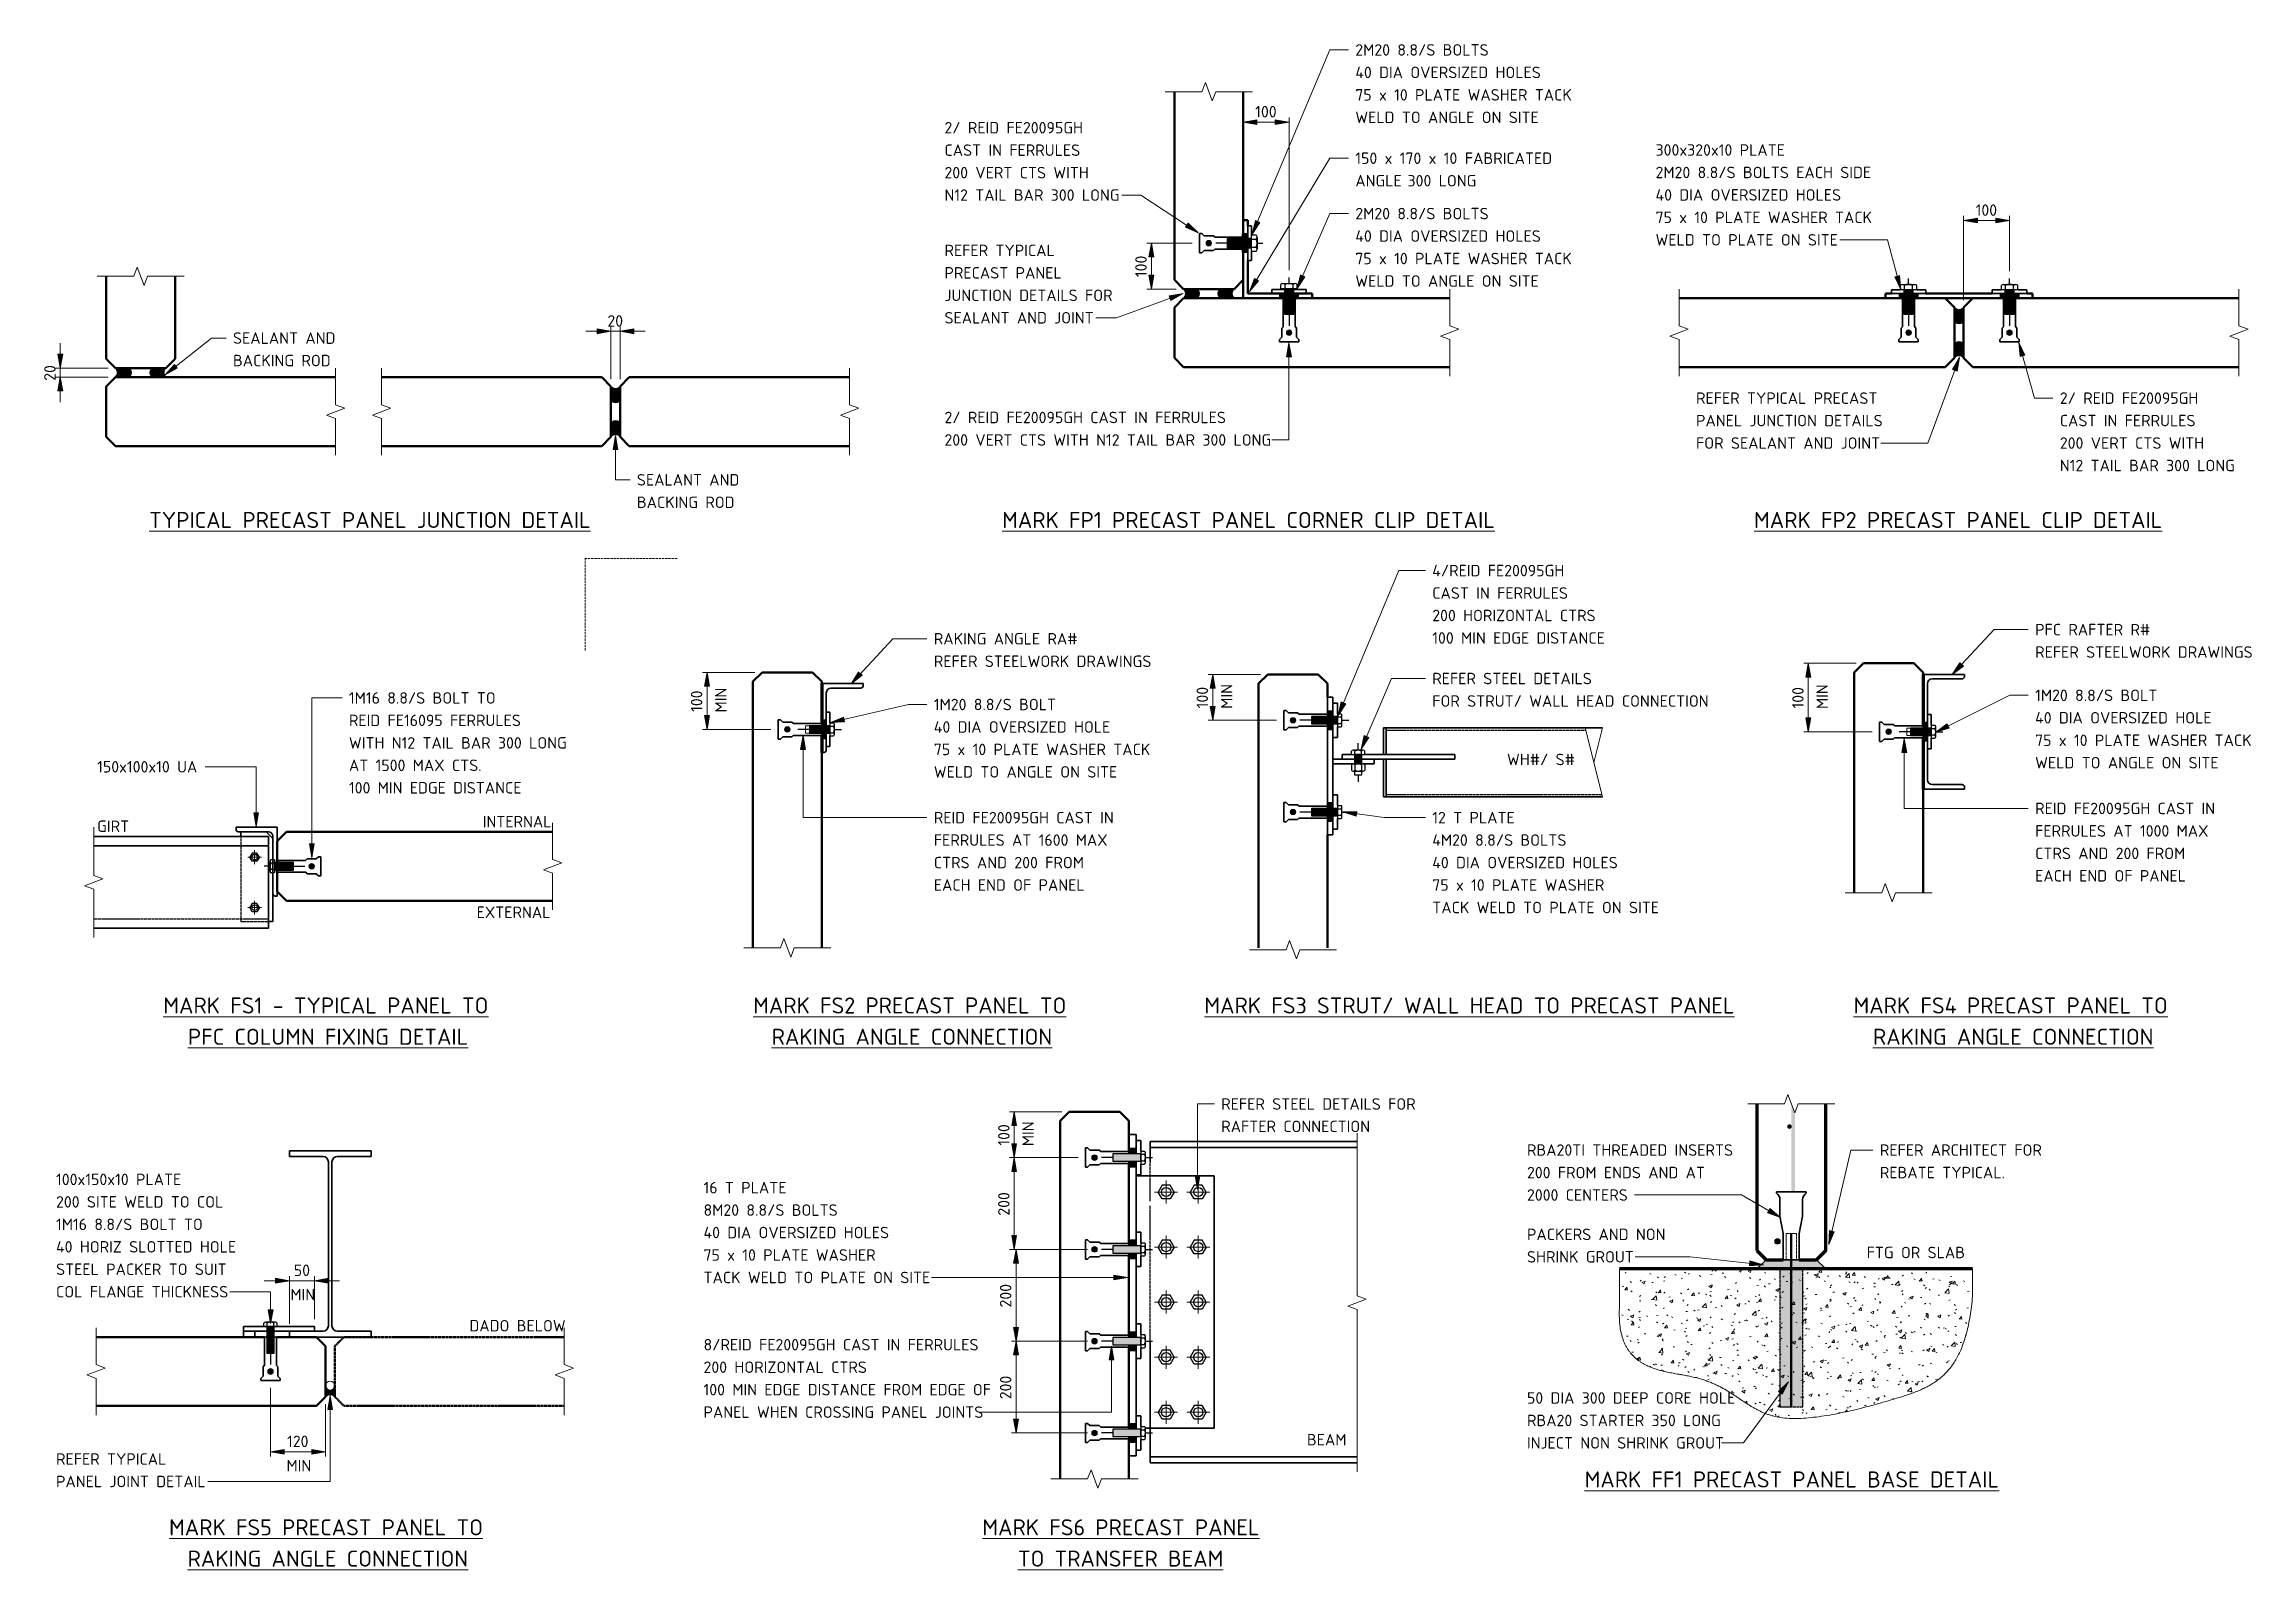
# Model space of a CAD drawing. Header units: millimetres. Extents: x -1292747 to -1174108, y -8316 to 50210.
# Drawn here: x -1178919 to -1174108, y -1910 to 1414 of the extents above; entities that cross this region are included whole.
import ezdxf

# ---------------------------------------------------------------- set-up
doc = ezdxf.new("R2010")
doc.units = ezdxf.units.MM
doc.linetypes.add('Dash', pattern=[7, 5, -2])
doc.linetypes.add('Hidden', pattern=[4, 3, -1])
for name, color, linetype, lineweight in [('A-000-T_TEXT', 231, 'Continuous', 13), ('A-010-D_DIM', 211, 'Continuous', 13), ('A-010-D_DIM-10', 211, 'Continuous', 13), ('A-010-M_LINE', 90, 'Continuous', 13), ('Z-000-T_TEXT', 131, 'Continuous', 18), ('Z-060-M_DETAIL', 92, 'Continuous', 25), ('Z-200_P_REF_PLANE', 111, 'Dash', 13)]:
    doc.layers.add(name, color=color, linetype=linetype, lineweight=lineweight)
doc.styles.add('ISOCPEUR_2', font='isocpeur.ttf', dxfattribs={"height": 25})
doc.styles.add('ISOCPEUR_3', font='isocpeur.ttf', dxfattribs={"height": 35})
doc.styles.add('ISOCPEUR_4', font='isocpeur.ttf', dxfattribs={"height": 25})
doc.dimstyles.new('2_5___Arrow_Tick', dxfattribs={"dimscale": 304.8, "dimtxt": 24.899529, "dimasz": 0.098425, "dimexe": 0.032808, "dimexo": 0.052493, "dimgap": 0.008202, "dimtad": 1, "dimdec": 0, "dimzin": 0, "dimdsep": 46, "dimtxsty": 'ISOCPEUR_2', "dimsah": 1, "dimcen": 0.09, "dimadec": 0, "dimazin": 0, "dimtfac": 1, "dimtdec": 4, "dimtix": 1, "dimtmove": 0, "dimatfit": 3, "dimfxl": 1, "dimtvp": 1, "dimtolj": 1, "dimtzin": 0, "dimlwd": 18, "dimlwe": 18, "dimarcsym": 2})
doc.dimstyles.new('2_5___Arrow_Tick_1', dxfattribs={"dimscale": 304.8, "dimtxt": 24.899529, "dimasz": 0.098425, "dimexe": 0.032808, "dimexo": 0.052493, "dimgap": 0.008202, "dimtad": 1, "dimdec": 0, "dimzin": 0, "dimdsep": 46, "dimtxsty": 'ISOCPEUR_4', "dimsah": 1, "dimcen": 0.09, "dimadec": 0, "dimazin": 0, "dimtfac": 1, "dimtdec": 4, "dimtix": 1, "dimtmove": 0, "dimatfit": 3, "dimfxl": 1, "dimtvp": 1, "dimtolj": 1, "dimtzin": 0, "dimlwd": 18, "dimlwe": 18, "dimarcsym": 2})

msp = doc.modelspace()

# ---------------------------------------------------------------- texts
at = {"layer": 'A-000-T_TEXT', "color": 7, "lineweight": 18, "attachment_point": 1}
for s, insert, char_height, width, style in [('2M20 8.8/S BOLTS ', (-1176062.1, 1414), 25, 363.164, 'ISOCPEUR_2'), ('40 DIA OVERSIZED HOLES ', (-1176062.1, 1365), 25, 494.641, 'ISOCPEUR_2'), ('75 x 10 PLATE WASHER TACK', (-1176062.1, 1316.1), 25, 564.388, 'ISOCPEUR_2'), ('WELD TO ANGLE ON SITE', (-1176062.1, 1267.1), 25, 468.185, 'ISOCPEUR_2'), ('2/ REID FE20095GH ', (-1176957.4, 1244.5), 25, 376.793, 'ISOCPEUR_2'), ('CAST IN FERRULES', (-1176957.4, 1195.6), 25, 349.536, 'ISOCPEUR_2'), ('150 x 170 x 10 ', (-1176062.1, 1178), 25, 289.409, 'ISOCPEUR_2'), ('FABRICATED ', (-1175823.3, 1178), 25, 242.911, 'ISOCPEUR_2'), ('300x320x10 PLATE', (-1175407.8, 1196), 25, 347.131, 'ISOCPEUR_2'), ('200 VERT CTS WITH', (-1176957.4, 1146.6), 25, 377.595, 'ISOCPEUR_2'), ('ANGLE', (-1176062.1, 1129), 25, 118.65, 'ISOCPEUR_2'), (' 300 LONG', (-1175964.2, 1129), 25, 195.612, 'ISOCPEUR_2'), ('2M20 8.8/S BOLTS EACH SIDE', (-1175407.8, 1147), 25, 554.768, 'ISOCPEUR_2'), ('N12 TAIL BAR 300 LONG', (-1176957.4, 1097.7), 25, 450.548, 'ISOCPEUR_2'), ('40 DIA OVERSIZED HOLES', (-1175407.8, 1098.1), 25, 476.202, 'ISOCPEUR_2'), ('2M20 8.8/S BOLTS ', (-1176062.1, 1057.4), 25, 363.164, 'ISOCPEUR_2'), ('75 x 10 PLATE WASHER TACK', (-1175407.8, 1049.1), 25, 564.388, 'ISOCPEUR_2'), ('REFER TYPICAL', (-1176957.4, 977.2), 25, 286.202, 'ISOCPEUR_2'), ('40 DIA OVERSIZED HOLES ', (-1176062.1, 1008.4), 25, 494.641, 'ISOCPEUR_2'), ('WELD TO PLATE ON SITE', (-1175407.8, 1000.2), 25, 468.185, 'ISOCPEUR_2'), ('PRECAST PANEL', (-1176957.4, 928.3), 25, 303.84, 'ISOCPEUR_2'), ('75 x 10 PLATE WASHER TACK', (-1176062.1, 959.5), 25, 564.388, 'ISOCPEUR_2'), ('JUNCTION DETAILS FOR', (-1176957.4, 879.3), 25, 427.299, 'ISOCPEUR_2'), ('WELD TO ANGLE ON SITE', (-1176062.1, 910.5), 25, 468.185, 'ISOCPEUR_2'), ('SEALANT AND JOINT', (-1176957.4, 830.4), 25, 381.603, 'ISOCPEUR_2'), ('SEALANT AND', (-1178507.9, 786.1), 25, 263.755, 'ISOCPEUR_2'), ('BACKING ROD', (-1178507.9, 737.2), 25, 244.515, 'ISOCPEUR_2'), ('REFER TYPICAL PRECAST', (-1175319.6, 655.3), 25, 471.392, 'ISOCPEUR_2'), ('2/ REID FE20095GH ', (-1174526.8, 655.3), 25, 376.793, 'ISOCPEUR_2'), ('2/ REID FE20095GH CAST IN FERRULES', (-1176957.4, 613.2), 25, 726.329, 'ISOCPEUR_2'), ('PANEL JUNCTION DETAILS', (-1175319.6, 606.4), 25, 476.202, 'ISOCPEUR_2'), ('CAST IN FERRULES', (-1174526.8, 606.4), 25, 349.536, 'ISOCPEUR_2'), ('200 VERT CTS WITH N12 TAIL BAR 300 LONG', (-1176957.4, 564.2), 25, 846.582, 'ISOCPEUR_2'), ('FOR SEALANT AND JOINT', (-1175319.6, 557.4), 25, 469.789, 'ISOCPEUR_2'), ('200 VERT CTS WITH', (-1174526.8, 557.4), 25, 377.595, 'ISOCPEUR_2'), ('N12 TAIL BAR 300 LONG', (-1174526.8, 508.5), 25, 450.548, 'ISOCPEUR_2'), ('SEALANT AND', (-1177627.7, 477.3), 25, 263.755, 'ISOCPEUR_2'), ('\\LTYPICAL PRECAST PANEL JUNCTION DETAIL', (-1178690.6, 394.8), 35, 1143.206, 'ISOCPEUR_3'), ('BACKING ROD', (-1177627.7, 428.4), 25, 244.515, 'ISOCPEUR_2'), ('\\LMARK FP1 PRECAST PANEL CORNER CLIP DETAIL', (-1176831.7, 394.8), 35, 1271.476, 'ISOCPEUR_3'), ('\\LMARK FP2 PRECAST PANEL CLIP DETAIL', (-1175193.1, 394.8), 35, 1056.624, 'ISOCPEUR_3'), ('4/REID FE20095GH ', (-1175894.4, 279.6), 25, 360.759, 'ISOCPEUR_2'), ('CAST IN FERRULES ', (-1175894.4, 230.7), 25, 367.975, 'ISOCPEUR_2'), ('200 HORIZONTAL CTRS', (-1175894.4, 181.8), 25, 421.688, 'ISOCPEUR_2'), ('PFC RAFTER R#', (-1174580.6, 151), 25, 298.228, 'ISOCPEUR_2'), ('RAKING ANGLE RA#', (-1176980.6, 131), 25, 366.371, 'ISOCPEUR_2'), ('100 MIN EDGE DISTANCE', (-1175894.4, 132.8), 25, 440.928, 'ISOCPEUR_2'), ('REFER STEELWORK DRAWINGS', (-1174580.6, 102), 25, 558.776, 'ISOCPEUR_2'), ('REFER STEELWORK DRAWINGS', (-1176980.6, 82), 25, 558.776, 'ISOCPEUR_2'), ('1M16 8.8/S BOLT TO', (-1178255.2, 2.1), 25, 374.388, 'ISOCPEUR_2'), ('REFER STEEL DETAILS', (-1175894.4, 44.4), 25, 414.472, 'ISOCPEUR_2'), ('1M20 8.8/S BOLT ', (-1174580.6, 7.8), 25, 332.7, 'ISOCPEUR_2'), ('REID FE16095 FERRULES', (-1178255.2, -46.8), 25, 443.333, 'ISOCPEUR_2'), ('1M20 8.8/S BOLT ', (-1176980.6, -12.2), 25, 332.7, 'ISOCPEUR_2'), ('FOR STRUT/ WALL HEAD CONNECTION', (-1175894.4, -4.6), 25, 704.683, 'ISOCPEUR_2'), ('40 DIA OVERSIZED HOLE', (-1174580.6, -41.1), 25, 452.152, 'ISOCPEUR_2'), ('WITH N12 TAIL BAR 300 LONG', (-1178255.2, -95.8), 25, 559.578, 'ISOCPEUR_2'), ('40 DIA OVERSIZED HOLE', (-1176980.6, -61.1), 25, 452.152, 'ISOCPEUR_2'), ('75 x 10 PLATE WASHER TACK', (-1174580.6, -90.1), 25, 564.388, 'ISOCPEUR_2'), ('75 x 10 PLATE WASHER TACK', (-1176980.6, -110.1), 25, 564.388, 'ISOCPEUR_2'), ('WELD TO ANGLE ON SITE', (-1174580.6, -139), 25, 468.185, 'ISOCPEUR_2'), ('150x100x10 UA', (-1178803.9, -147.9), 25, 266.962, 'ISOCPEUR_2'), ('AT 1500 MAX CTS.', (-1178255.2, -144.7), 25, 347.131, 'ISOCPEUR_2'), ('WELD TO ANGLE ON SITE', (-1176980.6, -159), 25, 468.185, 'ISOCPEUR_2'), ('100 MIN EDGE DISTANCE', (-1178255.2, -193.7), 25, 440.928, 'ISOCPEUR_2'), ('REID FE20095GH CAST IN ', (-1174580.6, -238.7), 25, 481.814, 'ISOCPEUR_2'), ('GIRT', (-1178803.9, -277.4), 25, 80.97, 'ISOCPEUR_2'), ('INTERNAL', (-1177963.6, -267.4), 25, 175.57, 'ISOCPEUR_2'), ('REID FE20095GH CAST IN ', (-1176980.6, -258.7), 25, 481.814, 'ISOCPEUR_2'), ('12 T PLATE', (-1175894.4, -258.7), 25, 216.456, 'ISOCPEUR_2'), ('FERRULES AT 1000 MAX ', (-1174580.6, -287.6), 25, 469.789, 'ISOCPEUR_2'), ('FERRULES AT 1600 MAX ', (-1176980.6, -307.6), 25, 469.789, 'ISOCPEUR_2'), ('4M20 8.8/S BOLTS', (-1175894.4, -307.6), 25, 347.131, 'ISOCPEUR_2'), ('CTRS AND 200 FROM ', (-1174580.6, -336.6), 25, 404.852, 'ISOCPEUR_2'), ('CTRS AND 200 FROM ', (-1176980.6, -356.6), 25, 404.852, 'ISOCPEUR_2'), ('40 DIA OVERSIZED HOLES', (-1175894.4, -356.6), 25, 476.202, 'ISOCPEUR_2'), ('EACH END OF PANEL', (-1176980.6, -405.5), 25, 384.008, 'ISOCPEUR_2'), ('75 x 10 PLATE WASHER ', (-1175894.4, -405.5), 25, 467.384, 'ISOCPEUR_2'), ('EACH END OF PANEL', (-1174580.6, -385.5), 25, 384.008, 'ISOCPEUR_2'), ('EXTERNAL', (-1177976.9, -464.9), 25, 191.603, 'ISOCPEUR_2'), ('TACK WELD TO PLATE ON SITE', (-1175894.4, -454.5), 25, 583.628, 'ISOCPEUR_2'), ('\\LMARK FS1 - TYPICAL PANEL TO', (-1178659.7, -663), 35, 843.375, 'ISOCPEUR_3'), ('\\LMARK FS2 PRECAST PANEL TO ', (-1177374.3, -663), 35, 839.367, 'ISOCPEUR_3'), ('\\LMARK FS3 STRUT/ WALL HEAD TO PRECAST PANEL', (-1176391, -663), 35, 1374.894, 'ISOCPEUR_3'), ('\\LMARK FS4 PRECAST PANEL TO ', (-1174976.3, -663), 35, 844.177, 'ISOCPEUR_3'), ('\\LPFC COLUMN FIXING DETAIL', (-1178606.1, -731.1), 35, 714.304, 'ISOCPEUR_3'), ('\\LRAKING ANGLE CONNECTION', (-1177334, -731.1), 35, 715.907, 'ISOCPEUR_3'), ('\\LRAKING ANGLE CONNECTION', (-1174934, -731.1), 35, 715.907, 'ISOCPEUR_3'), ('REFER STEEL DETAILS FOR', (-1176354.3, -882.6), 25, 502.658, 'ISOCPEUR_2'), ('RAFTER CONNECTION ', (-1176354.3, -931.5), 25, 397.637, 'ISOCPEUR_2'), ('RBA20TI THREADED INSERTS      ', (-1175688, -983), 25, 549.156, 'ISOCPEUR_2'), ('REFER ARCHITECT FOR', (-1174919, -983), 25, 416.877, 'ISOCPEUR_2'), ('100x150x10 PLATE', (-1178893.5, -1046.9), 25, 334.304, 'ISOCPEUR_2'), ('200 FROM ENDS AND AT     ', (-1175688, -1032), 25, 548.354, 'ISOCPEUR_2'), ('REBATE TYPICAL.', (-1174919, -1032), 25, 324.683, 'ISOCPEUR_2'), ('200 SITE WELD TO COL', (-1178893.5, -1095.9), 25, 433.713, 'ISOCPEUR_2'), ('16 T PLATE', (-1177482.5, -1064.8), 25, 216.456, 'ISOCPEUR_2'), ('2000 CENTERS', (-1175688, -1080.9), 25, 266.16, 'ISOCPEUR_2'), ('1M16 8.8/S BOLT TO', (-1178893.5, -1144.8), 25, 374.388, 'ISOCPEUR_2'), ('8M20 8.8/S BOLTS', (-1177482.5, -1113.8), 25, 344.726, 'ISOCPEUR_2'), ('40 HORIZ SLOTTED HOLE', (-1178893.5, -1193.8), 25, 460.97, 'ISOCPEUR_2'), ('40 DIA OVERSIZED HOLES', (-1177482.5, -1162.7), 25, 476.202, 'ISOCPEUR_2'), ('PACKERS AND NON ', (-1175688, -1166.7), 25, 369.578, 'ISOCPEUR_2'), ('STEEL PACKER TO SUIT', (-1178893.5, -1242.7), 25, 440.126, 'ISOCPEUR_2'), ('75 x 10 PLATE WASHER ', (-1177482.5, -1211.7), 25, 467.384, 'ISOCPEUR_2'), ('SHRINK GROUT', (-1175688, -1215.6), 25, 267.764, 'ISOCPEUR_2'), ('FTG OR SLAB', (-1174947.8, -1206.2), 25, 251.73, 'ISOCPEUR_2'), ('COL FLANGE THICKNESS', (-1178893.5, -1291.7), 25, 440.928, 'ISOCPEUR_2'), ('TACK WELD TO PLATE ON SITE', (-1177482.5, -1260.6), 25, 583.628, 'ISOCPEUR_2'), ('DADO BELOW', (-1177992.6, -1365.7), 25, 242.911, 'ISOCPEUR_2'), ('8/REID FE20095GH CAST IN FERRULES ', (-1177482.5, -1407.1), 25, 726.329, 'ISOCPEUR_2'), ('200 HORIZONTAL CTRS', (-1177482.5, -1456.1), 25, 421.688, 'ISOCPEUR_2'), ('100 MIN EDGE DISTANCE FROM EDGE OF ', (-1177482.5, -1505), 25, 748.776, 'ISOCPEUR_2'), ('50 DIA 300 DEEP CORE HOLE ', (-1175688, -1523.1), 25, 553.164, 'ISOCPEUR_2'), ('PANEL WHEN CROSSING PANEL JOINTS', (-1177482.5, -1554), 25, 712.7, 'ISOCPEUR_2'), ('RBA20 STARTER 350 LONG', (-1175688, -1572.1), 25, 501.856, 'ISOCPEUR_2'), ('BEAM', (-1176167.5, -1614.1), 25, 100.211, 'ISOCPEUR_2'), ('INJECT NON SHRINK GROUT', (-1175688, -1621), 25, 495.443, 'ISOCPEUR_2'), ('REFER TYPICAL', (-1178893.5, -1656.2), 25, 286.202, 'ISOCPEUR_2'), ('PANEL JOINT DETAIL', (-1178893.5, -1705.1), 25, 382.405, 'ISOCPEUR_2'), ('\\LMARK FF1 PRECAST PANEL BASE DETAIL', (-1175562.3, -1695.7), 35, 1074.261, 'ISOCPEUR_3'), ('\\LMARK FS5 PRECAST PANEL TO ', (-1178647.1, -1800), 35, 839.367, 'ISOCPEUR_3'), ('\\LMARK FS6 PRECAST PANEL ', (-1176874.8, -1800), 35, 744.768, 'ISOCPEUR_3'), ('\\LRAKING ANGLE CONNECTION', (-1178606.8, -1868.1), 35, 715.907, 'ISOCPEUR_3'), ('\\LTO TRANSFER BEAM', (-1176797.4, -1868.1), 35, 531.519, 'ISOCPEUR_3')]:
    msp.add_mtext(s, dxfattribs=dict(at, insert=insert, char_height=char_height, width=width, style=style))

# ---------------------------------------------------------------- blocks, each defined once
blk = doc.blocks.new('NRP_Break Line _v2_ - Section-3989051-S3_392 - TYPICAL PRECAST - PRECAST DETAILS')
at = {"layer": 'Z-060-M_DETAIL', "lineweight": 18}
for p, q in [((0, 0), (60, 0)), ((90, 0), (150, 0))]:
    blk.add_line(p, q, dxfattribs=at)
blk = doc.blocks.new('NRP_Break Line _v2_ - Section-4203812-S3_392 - TYPICAL PRECAST - PRECAST DETAILS')
at = {"layer": 'Z-060-M_DETAIL', "lineweight": 18}
for p, q in [((0, 0), (60, 0)), ((90, 0), (150, 0))]:
    blk.add_line(p, q, dxfattribs=at)
blk = doc.blocks.new('FE1 - FE20095 SECTION-4121781-S3_392 - TYPICAL PRECAST - PRECAST DETAILS')
at = {"layer": 'Z-060-M_DETAIL', "lineweight": 18}
blk.add_hatch(color=256, dxfattribs=at).paths.add_polyline_path([(-6, 75), (-5.8, 73.4), (-5.2, 72), (-4.2, 70.8), (-3, 69.8), (-1.6, 69.2), (0, 69), (1.6, 69.2), (3, 69.8), (4.2, 70.8), (5.2, 72), (5.8, 73.4), (6, 75), (5.8, 76.6), (5.2, 78), (4.2, 79.2), (3, 80.2), (1.6, 80.8), (0, 81), (-1.6, 80.8), (-3, 80.2), (-4.2, 79.2), (-5.2, 78), (-5.8, 76.6)])
at = {"layer": 'Z-060-M_DETAIL', "lineweight": 35}
for p, q in [((21, 95), (-21, 95)), ((-21, 95), (-21, 90)), ((-21, 90), (-16, 85)), ((-16, 85), (-16, 65)), ((-16, 65), (-13, 62)), ((-13, 62), (-13, 0)), ((13, 61.4), (16, 65)), ((13, 0), (13, 61.4)), ((16, 85), (21, 90)), ((16, 65), (16, 85)), ((21, 90), (21, 95)), ((-13, 0), (-10, 0)), ((10, 0), (13, 0))]:
    blk.add_line(p, q, dxfattribs=at)
at = {"layer": 'Z-060-M_DETAIL', "lineweight": 18}
for start, end in [(0, 180), (180, 0)]:
    blk.add_arc((0, 75), 6, start, end, dxfattribs=at)
blk = doc.blocks.new('FE1 - FE20095 SECTION-4121289-S3_392 - TYPICAL PRECAST - PRECAST DETAILS')
at = {"layer": 'Z-060-M_DETAIL', "lineweight": 35}
blk.add_hatch(color=256, dxfattribs=at).paths.add_polyline_path([(0, -81), (1.6, -80.8), (3, -80.2), (4.2, -79.2), (5.2, -78), (5.8, -76.6), (6, -75), (5.8, -73.4), (5.2, -72), (4.2, -70.8), (3, -69.8), (1.6, -69.2), (0, -69), (-1.6, -69.2), (-3, -69.8), (-4.2, -70.8), (-5.2, -72), (-5.8, -73.4), (-6, -75), (-5.8, -76.6), (-5.2, -78), (-4.2, -79.2), (-3, -80.2), (-1.6, -80.8)])
for p, q in [((13, 0), (10, 0)), ((13, -61.4), (13, 0)), ((-10, 0), (-13, 0)), ((-13, 0), (-13, -62)), ((-16, -85), (-21, -90)), ((-21, -90), (-21, -95)), ((-21, -95), (21, -95)), ((-13, -62), (-16, -65)), ((-16, -65), (-16, -85)), ((16, -65), (13, -61.4)), ((16, -85), (16, -65)), ((21, -90), (16, -85)), ((21, -95), (21, -90))]:
    blk.add_line(p, q, dxfattribs=at)
at = {"layer": 'Z-060-M_DETAIL', "lineweight": 18}
for start, end in [(360, 180), (180, 360)]:
    blk.add_arc((0, -75), 6, start, end, dxfattribs=at)
blk = doc.blocks.new('NRP_Bolt Detailed Section _v2_ - M20-4203742-S3_392 - TYPICAL PRECAST - PRECAST DETAILS')
at = {"layer": 'Z-060-M_DETAIL'}
blk.add_hatch(color=256, dxfattribs=at).paths.add_polyline_path([(55.2, 10), (0, 10), (0, -10), (55.2, -10)])
for p, q in [((-12.2, -13.3), (-12.2, 13.3)), ((0, 17.8), (-9.6, 17.8)), ((0, 8.9), (-9.6, 8.9)), ((0, 17.8), (0, -17.8)), ((55.2, 10), (0, 10)), ((0, 10), (0, -10)), ((55.2, -10), (55.2, 10)), ((55.2, 0), (80.2, 0)), ((-12.2, 0), (-25, 0)), ((0, -8.9), (-9.6, -8.9)), ((0, -17.8), (-9.6, -17.8)), ((0, -10), (55.2, -10))]:
    blk.add_line(p, q, dxfattribs=at)
for centre, radius, start, end in [((-7, 13.3), 5.16, 120.5102, 239.4898), ((4.6, 0), 16.8, 148.1145, 211.8855), ((-7, -13.3), 5.16, 120.5102, 239.4898)]:
    blk.add_arc(centre, radius, start, end, dxfattribs=at)
blk = doc.blocks.new('NRP_Bolt Detailed Section _v2_ - M20-4203740-S3_392 - TYPICAL PRECAST - PRECAST DETAILS')
at = {"layer": 'Z-060-M_DETAIL'}
blk.add_hatch(color=256, dxfattribs=at).paths.add_polyline_path([(44.8, 10), (0, 10), (0, -10), (53, -10), (53, 10)])
for p, q in [((-12.2, -13.3), (-12.2, 13.3)), ((0, 17.8), (-9.6, 17.8)), ((0, 8.9), (-9.6, 8.9)), ((0, 17.8), (0, -17.8)), ((53, 10), (0, 10)), ((0, 10), (0, -10)), ((53, -10), (53, 10)), ((53, 0), (78, 0)), ((-12.2, 0), (-25, 0)), ((0, -8.9), (-9.6, -8.9)), ((0, -17.8), (-9.6, -17.8)), ((0, -10), (53, -10))]:
    blk.add_line(p, q, dxfattribs=at)
for centre, radius, start, end in [((-7, 13.3), 5.16, 120.5102, 239.4898), ((4.6, 0), 16.8, 148.1145, 211.8855), ((-7, -13.3), 5.16, 120.5102, 239.4898)]:
    blk.add_arc(centre, radius, start, end, dxfattribs=at)
blk = doc.blocks.new('FE1 - FE20095 SECTION-V6-S3_392 - TYPICAL PRECAST - PRECAST DETAILS')
at = {"layer": 'Z-060-M_DETAIL', "lineweight": 35}
blk.add_hatch(color=256, dxfattribs=at).paths.add_polyline_path([(-6, -75), (-5.8, -76.6), (-5.2, -78), (-4.2, -79.2), (-3, -80.2), (-1.6, -80.8), (0, -81), (1.6, -80.8), (3, -80.2), (4.2, -79.2), (5.2, -78), (5.8, -76.6), (6, -75), (5.8, -73.4), (5.2, -72), (4.2, -70.8), (3, -69.8), (1.6, -69.2), (0, -69), (-1.6, -69.2), (-3, -69.8), (-4.2, -70.8), (-5.2, -72), (-5.8, -73.4)])
for p, q in [((13, 0), (8, 0)), ((13, -61.4), (13, 0)), ((-8, 0), (-13, 0)), ((-13, 0), (-13, -62)), ((-16, -85), (-21, -90)), ((-21, -90), (-21, -95)), ((-21, -95), (21, -95)), ((-13, -62), (-16, -65)), ((-16, -65), (-16, -85)), ((16, -65), (13, -61.4)), ((16, -85), (16, -65)), ((21, -90), (16, -85)), ((21, -95), (21, -90))]:
    blk.add_line(p, q, dxfattribs=at)
at = {"layer": 'Z-060-M_DETAIL', "lineweight": 18}
for start, end in [(360, 180), (180, 360)]:
    blk.add_arc((0, -75), 6, start, end, dxfattribs=at)
blk = doc.blocks.new('NRP_Bolt Detailed Section _v2_ - M16-4129578-S3_392 - TYPICAL PRECAST - PRECAST DETAILS')
at = {"layer": 'Z-060-M_DETAIL'}
blk.add_hatch(color=256, dxfattribs=at).paths.add_polyline_path([(0, -8), (41, -8), (41, 8), (0, 8)])
for p, q in [((-9.752, 0), (-23, 0)), ((-9.752, -10.668), (-9.752, 10.668)), ((0, 14.224), (-7.72, 14.224)), ((0, 7.112), (-7.72, 7.112)), ((0, 14.224), (0, -14.224)), ((41, 8), (0, 8)), ((0, 8), (0, -8)), ((41, -8), (41, 8)), ((41, 0), (66, 0)), ((0, -7.112), (-7.72, -7.112)), ((0, -14.224), (-7.72, -14.224)), ((0, -8), (41, -8))]:
    blk.add_line(p, q, dxfattribs=at)
for centre, radius, start, end in [((-5.6245, 10.668), 4.1275, 120.5102374, 239.4897626), ((3.7124, 0), 13.464, 148.1145038, 211.8854962), ((-5.6245, -10.668), 4.1275, 120.5102374, 239.4897626)]:
    blk.add_arc(centre, radius, start, end, dxfattribs=at)
blk = doc.blocks.new('NRP_Break Line _v2_ - Section-3988886-S3_392 - TYPICAL PRECAST - PRECAST DETAILS')
at = {"layer": 'Z-060-M_DETAIL', "lineweight": 18}
for p, q in [((0, 0), (60, 0)), ((90, 0), (150, 0))]:
    blk.add_line(p, q, dxfattribs=at)
blk = doc.blocks.new('NRP_Bolt Detailed Plan _v2_ - M12-1017937-S3_392 - TYPICAL PRECAST - PRECAST DETAILS')
at = {"layer": 'Z-060-M_DETAIL', "lineweight": 13}
for p, q in [((-15, 0), (0, 0)), ((0, 0), (0, 15)), ((15, 0), (0, 0)), ((0, 0), (0, -15))]:
    blk.add_line(p, q, dxfattribs=at)
at = {"layer": 'Z-060-M_DETAIL'}
for p, q in [((-5.2, 9), (-10.4, 0)), ((5.2, 9), (-5.2, 9)), ((10.4, 0), (5.2, 9)), ((10.4, 0), (5.2, -9)), ((-5.2, -9), (-10.4, 0)), ((5.2, -9), (-5.2, -9))]:
    blk.add_line(p, q, dxfattribs=at)
blk.add_circle((0, 0), 6, dxfattribs=at)
blk = doc.blocks.new('NRP_Break Line _v2_ - Section-3988952-S3_392 - TYPICAL PRECAST - PRECAST DETAILS')
at = {"layer": 'Z-060-M_DETAIL', "lineweight": 18}
for p, q in [((0, 0), (85, 0)), ((115, 0), (200, 0))]:
    blk.add_line(p, q, dxfattribs=at)
blk = doc.blocks.new('NRP-Bolt Detailed Section - M16-4203757-S3_392 - TYPICAL PRECAST - PRECAST DETAILS')
at = {"layer": 'Z-060-M_DETAIL'}
blk.add_hatch(color=256, dxfattribs=at).paths.add_polyline_path([(0, -8), (20, -8), (20, 8), (0, 8)])
for p, q in [((-9.8, 0), (-25, 0)), ((-9.8, 10.7), (-9.8, -10.7)), ((0, 14.2), (-7.7, 14.2)), ((0, 7.1), (-7.7, 7.1)), ((0, -14.2), (0, 14.2)), ((20, 8), (0, 8)), ((0, 8), (0, -8)), ((20, 10.7), (20, -10.7)), ((20, -8), (20, 8)), ((22, 14.2), (34, 14.2)), ((22, 7.1), (34, 7.1)), ((36, -10.7), (36, 10.7)), ((44, 8), (36, 8)), ((44, -8), (44, 8)), ((0, -7.1), (-7.7, -7.1)), ((0, -14.2), (-7.7, -14.2)), ((0, -8), (20, -8)), ((22, -7.1), (34, -7.1)), ((22, -14.2), (34, -14.2)), ((36, -8), (44, -8)), ((44, 0), (59, 0))]:
    blk.add_line(p, q, dxfattribs=at)
for centre, radius, start, end in [((-5.6, 10.7), 4.13, 120.5102, 239.4898), ((3.7, 0), 13.5, 148.1145, 211.8855), ((24.1, 10.7), 4.13, 120.5102, 239.4898), ((33.5, 0), 13.5, 148.1145, 211.8855), ((31.9, 10.7), 4.13, 300.5102, 59.4898), ((22.5, 0), 13.5, 328.1145, 31.8855), ((-5.6, -10.7), 4.13, 120.5102, 239.4898), ((24.1, -10.7), 4.13, 120.5102, 239.4898), ((31.9, -10.7), 4.13, 300.5102, 59.4898)]:
    blk.add_arc(centre, radius, start, end, dxfattribs=at)
blk = doc.blocks.new('FE1 - FE20095 SECTION-V7-S3_392 - TYPICAL PRECAST - PRECAST DETAILS')
at = {"layer": 'Z-060-M_DETAIL', "lineweight": 18}
blk.add_hatch(color=256, dxfattribs=at).paths.add_polyline_path([(-6, 75), (-5.8, 73.4), (-5.2, 72), (-4.2, 70.8), (-3, 69.8), (-1.6, 69.2), (0, 69), (1.6, 69.2), (3, 69.8), (4.2, 70.8), (5.2, 72), (5.8, 73.4), (6, 75), (5.8, 76.6), (5.2, 78), (4.2, 79.2), (3, 80.2), (1.6, 80.8), (0, 81), (-1.6, 80.8), (-3, 80.2), (-4.2, 79.2), (-5.2, 78), (-5.8, 76.6)])
at = {"layer": 'Z-060-M_DETAIL', "lineweight": 35}
for p, q in [((21, 95), (-21, 95)), ((-21, 95), (-21, 90)), ((-21, 90), (-16, 85)), ((-16, 85), (-16, 65)), ((-16, 65), (-13, 62)), ((-13, 62), (-13, 0)), ((13, 61.4), (16, 65)), ((13, 0), (13, 61.4)), ((16, 85), (21, 90)), ((16, 65), (16, 85)), ((21, 90), (21, 95)), ((-13, 0), (-8, 0)), ((8, 0), (13, 0))]:
    blk.add_line(p, q, dxfattribs=at)
at = {"layer": 'Z-060-M_DETAIL', "lineweight": 18}
for p, q in [((8, 35), (-8, 35)), ((-8, 35), (-8, 27)), ((8, 27), (8, 35))]:
    blk.add_line(p, q, dxfattribs=at)
for start, end in [(0, 180), (180, 0)]:
    blk.add_arc((0, 75), 6, start, end, dxfattribs=at)
blk = doc.blocks.new('NRP-Bolt Detailed Section - M16-4203753-S3_392 - TYPICAL PRECAST - PRECAST DETAILS')
at = {"layer": 'Z-060-M_DETAIL'}
blk.add_hatch(color=256, dxfattribs=at).paths.add_polyline_path([(0, -8), (45, -8), (45, 8), (0, 8)])
for p, q in [((-9.752, 0), (-25, 0)), ((-9.752, 10.668), (-9.752, -10.668)), ((0, 14.224), (-7.72, 14.224)), ((0, 7.112), (-7.72, 7.112)), ((0, -14.224), (0, 14.224)), ((45, 8), (0, 8)), ((0, 8), (0, -8)), ((45, -8), (45, 8)), ((0, -7.112), (-7.72, -7.112)), ((0, -14.224), (-7.72, -14.224)), ((0, -8), (45, -8)), ((45, 0), (70, 0))]:
    blk.add_line(p, q, dxfattribs=at)
for centre, radius, start, end in [((-5.6245, 10.668), 4.1275, 120.5102374, 239.4897626), ((3.7124, 0), 13.464, 148.1145038, 211.8854962), ((-5.6245, -10.668), 4.1275, 120.5102374, 239.4897626)]:
    blk.add_arc(centre, radius, start, end, dxfattribs=at)
blk = doc.blocks.new('FE1 - FE20095 SECTION-V8-S3_392 - TYPICAL PRECAST - PRECAST DETAILS')
at = {"layer": 'Z-060-M_DETAIL', "lineweight": 18}
blk.add_hatch(color=256, dxfattribs=at).paths.add_polyline_path([(-6, 75), (-5.8, 73.4), (-5.2, 72), (-4.2, 70.8), (-3, 69.8), (-1.6, 69.2), (0, 69), (1.6, 69.2), (3, 69.8), (4.2, 70.8), (5.2, 72), (5.8, 73.4), (6, 75), (5.8, 76.6), (5.2, 78), (4.2, 79.2), (3, 80.2), (1.6, 80.8), (0, 81), (-1.6, 80.8), (-3, 80.2), (-4.2, 79.2), (-5.2, 78), (-5.8, 76.6)])
at = {"layer": 'Z-060-M_DETAIL', "lineweight": 35}
for p, q in [((21, 95), (-21, 95)), ((-21, 95), (-21, 90)), ((-21, 90), (-16, 85)), ((-16, 85), (-16, 65)), ((-16, 65), (-13, 62)), ((-13, 62), (-13, 0)), ((13, 61.4), (16, 65)), ((13, 0), (13, 61.4)), ((16, 85), (21, 90)), ((16, 65), (16, 85)), ((21, 90), (21, 95)), ((-13, 0), (-8, 0)), ((8, 0), (13, 0))]:
    blk.add_line(p, q, dxfattribs=at)
at = {"layer": 'Z-060-M_DETAIL', "lineweight": 18}
for start, end in [(0, 180), (180, 0)]:
    blk.add_arc((0, 75), 6, start, end, dxfattribs=at)
blk = doc.blocks.new('NRP-Bolt Detailed Section - M16-4203755-S3_392 - TYPICAL PRECAST - PRECAST DETAILS')
at = {"layer": 'Z-060-M_DETAIL'}
blk.add_hatch(color=256, dxfattribs=at).paths.add_polyline_path([(0, -8), (57, -8), (57, 8), (0, 8)])
for p, q in [((-9.752, 0), (-25, 0)), ((-9.752, 10.668), (-9.752, -10.668)), ((0, 14.224), (-7.72, 14.224)), ((0, 7.112), (-7.72, 7.112)), ((0, -14.224), (0, 14.224)), ((57, 8), (0, 8)), ((0, 8), (0, -8)), ((57, -8), (57, 8)), ((57, 0), (82, 0)), ((0, -7.112), (-7.72, -7.112)), ((0, -14.224), (-7.72, -14.224)), ((0, -8), (57, -8))]:
    blk.add_line(p, q, dxfattribs=at)
for centre, radius, start, end in [((-5.6245, 10.668), 4.1275, 120.5102374, 239.4897626), ((3.7124, 0), 13.464, 148.1145038, 211.8854962), ((-5.6245, -10.668), 4.1275, 120.5102374, 239.4897626)]:
    blk.add_arc(centre, radius, start, end, dxfattribs=at)
blk = doc.blocks.new('NRP_Reinft Bar Section BN - N12-4201846-S3_392 - TYPICAL PRECAST - PRECAST DETAILS')
at = {"layer": 'Z-060-M_DETAIL', "lineweight": 13}
blk.add_hatch(color=256, dxfattribs=at).paths.add_polyline_path([(0, -6), (1.6, -5.8), (3, -5.2), (4.2, -4.2), (5.2, -3), (5.8, -1.6), (6, 0), (5.8, 1.6), (5.2, 3), (4.2, 4.2), (3, 5.2), (1.6, 5.8), (0, 6), (-1.6, 5.8), (-3, 5.2), (-4.2, 4.2), (-5.2, 3), (-5.8, 1.6), (-6, 0), (-5.8, -1.6), (-5.2, -3), (-4.2, -4.2), (-3, -5.2), (-1.6, -5.8)])
for start, end in [(360, 180), (180, 360)]:
    blk.add_arc((0, 0), 6, start, end, dxfattribs=at)
blk = doc.blocks.new('NRP_RBA BN - RBA 20 TI-4201838-S3_392 - TYPICAL PRECAST - PRECAST DETAILS')
at = {"layer": 'Z-060-M_DETAIL', "lineweight": 35}
for p, q in [((-11, 0), (-17.5, 0)), ((-17.5, 0), (-17.5, -57)), ((11, 0), (-11, 0)), ((17.5, 0), (11, 0)), ((17.5, -57), (17.5, 0)), ((-17.5, -57), (-24.7, -94.9)), ((-24.7, -94.9), (-24.7, -130.8)), ((24.7, -94.9), (17.5, -57)), ((24.7, -130.8), (24.7, -94.9)), ((-32.5, -145), (-32.5, -148)), ((-32.5, -148), (32.5, -148)), ((32.5, -148), (32.5, -145))]:
    blk.add_line(p, q, dxfattribs=at)
at = {"layer": 'Z-060-M_DETAIL', "linetype": 'Hidden', "lineweight": 18}
for p, q in [((-11, 0), (-11, -57)), ((11, -57), (11, 0)), ((-11, -57), (11, -57))]:
    blk.add_line(p, q, dxfattribs=at)
at = {"layer": 'Z-060-M_DETAIL', "lineweight": 35}
for centre, start, end in [((-41.7, -130.8), 302.92, 0), ((41.7, -130.8), 180, 237.08)]:
    blk.add_arc(centre, 17, start, end, dxfattribs=at)
blk = doc.blocks.new('NRP_Bolt Detailed Section _v2_ - M16-4129584-S3_392 - TYPICAL PRECAST - PRECAST DETAILS')
at = {"layer": 'Z-060-M_DETAIL'}
blk.add_hatch(color=256, dxfattribs=at).paths.add_polyline_path([(0, -8), (57.8, -8), (57.8, 8), (0, 8)])
for p, q in [((-9.752, 10.668), (-9.752, -10.668)), ((0, 14.224), (-7.72, 14.224)), ((0, 7.112), (-7.72, 7.112)), ((0, -14.224), (0, 14.224)), ((57.8, 8), (0, 8)), ((0, 8), (0, -8)), ((57.8, -8), (57.8, 8)), ((57.8, 0), (82.8, 0)), ((-9.752, 0), (-23, 0)), ((0, -7.112), (-7.72, -7.112)), ((0, -14.224), (-7.72, -14.224)), ((0, -8), (57.8, -8))]:
    blk.add_line(p, q, dxfattribs=at)
for centre, radius, start, end in [((-5.6245, 10.668), 4.1275, 120.5102374, 239.4897626), ((3.7124, 0), 13.464, 148.1145038, 211.8854962), ((-5.6245, -10.668), 4.1275, 120.5102374, 239.4897626)]:
    blk.add_arc(centre, radius, start, end, dxfattribs=at)
blk = doc.blocks.new('NRP_Bolt Detailed Plan _v2_ - M20-1017941-S3_392 - TYPICAL PRECAST - PRECAST DETAILS')
at = {"layer": 'Z-060-M_DETAIL', "lineweight": 13}
for p, q in [((-25, 0), (0, 0)), ((0, 0), (0, 25)), ((25, 0), (0, 0)), ((0, 0), (0, -25))]:
    blk.add_line(p, q, dxfattribs=at)
at = {"layer": 'Z-060-M_DETAIL'}
for p, q in [((-8.7, 15), (-17.3, 0)), ((8.7, 15), (-8.7, 15)), ((17.3, 0), (8.7, 15)), ((17.3, 0), (8.7, -15)), ((-8.7, -15), (-17.3, 0)), ((8.7, -15), (-8.7, -15))]:
    blk.add_line(p, q, dxfattribs=at)
blk.add_circle((0, 0), 10, dxfattribs=at)
blk = doc.blocks.new('NRP_Break Line _v2_ - Section-4254999-S3_392 - TYPICAL PRECAST - PRECAST DETAILS')
at = {"layer": 'Z-060-M_DETAIL', "lineweight": 18}
for p, q in [((0, 0), (334, 0)), ((364, 0), (698, 0))]:
    blk.add_line(p, q, dxfattribs=at)
blk = doc.blocks.new('NRP-Bolt Detailed Section - M16-4203761-S3_392 - TYPICAL PRECAST - PRECAST DETAILS')
at = {"layer": 'Z-060-M_DETAIL'}
blk.add_hatch(color=256, dxfattribs=at).paths.add_polyline_path([(0, -8), (61, -8), (61, 8), (0, 8)])
for p, q in [((-9.752, 0), (-25, 0)), ((-9.752, 10.668), (-9.752, -10.668)), ((0, 14.224), (-7.72, 14.224)), ((0, 7.112), (-7.72, 7.112)), ((0, -14.224), (0, 14.224)), ((61, 8), (0, 8)), ((0, 8), (0, -8)), ((61, -8), (61, 8)), ((61, 0), (86, 0)), ((0, -7.112), (-7.72, -7.112)), ((0, -14.224), (-7.72, -14.224)), ((0, -8), (61, -8))]:
    blk.add_line(p, q, dxfattribs=at)
for centre, radius, start, end in [((-5.6245, 10.668), 4.1275, 120.5102374, 239.4897626), ((3.7124, 0), 13.464, 148.1145038, 211.8854962), ((-5.6245, -10.668), 4.1275, 120.5102374, 239.4897626)]:
    blk.add_arc(centre, radius, start, end, dxfattribs=at)
blk = doc.blocks.new('DIMBLOCK8-S3_392 - TYPICAL PRECAST - PRECAST DETAILS')
at = {"layer": 'A-010-D_DIM-10', "lineweight": 18}
for points in [[(-1176506.4, 980.5), (-1176511.7, 950.5), (-1176501.1, 950.5)], [(-1176506.4, 880.5), (-1176501.1, 910.5), (-1176511.7, 910.5)]]:
    blk.add_hatch(color=256, dxfattribs=at).paths.add_polyline_path(points)
for p, q in [((-1176506.4, 980.5), (-1176516.4, 980.5)), ((-1176506.4, 980.5), (-1176511.7, 950.5)), ((-1176506.4, 880.5), (-1176506.4, 980.5)), ((-1176501.1, 950.5), (-1176506.4, 980.5)), ((-1176506.4, 980.5), (-1176417.4, 980.5)), ((-1176511.7, 950.5), (-1176501.1, 950.5)), ((-1176506.4, 880.5), (-1176516.4, 880.5)), ((-1176501.1, 910.5), (-1176511.7, 910.5)), ((-1176511.7, 910.5), (-1176506.4, 880.5)), ((-1176506.4, 880.5), (-1176501.1, 910.5)), ((-1176506.4, 880.5), (-1176452.4, 880.5))]:
    blk.add_line(p, q, dxfattribs=at)
at = {"layer": 'A-010-D_DIM-10', "color": 0, "lineweight": 18, "insert": (-1176541.6, 906.5), "char_height": 25, "width": 57.46, "attachment_point": 1, "rotation": 90, "line_spacing_factor": 1.149209, "style": 'ISOCPEUR_2'}
blk.add_mtext('100', dxfattribs=at)
blk = doc.blocks.new('DIMBLOCK9-S3_392 - TYPICAL PRECAST - PRECAST DETAILS')
at = {"layer": 'A-010-D_DIM-10', "lineweight": 18}
for points in [[(-1174736.4, 1029.9), (-1174706.4, 1024.6), (-1174706.4, 1035.1)], [(-1174636.4, 1029.9), (-1174666.4, 1035.1), (-1174666.4, 1024.6)]]:
    blk.add_hatch(color=256, dxfattribs=at).paths.add_polyline_path(points)
for p, q in [((-1174736.4, 1029.9), (-1174736.4, 1039.9)), ((-1174706.4, 1035.1), (-1174736.4, 1029.9)), ((-1174736.4, 1029.9), (-1174636.4, 1029.9)), ((-1174736.4, 1029.9), (-1174706.4, 1024.6)), ((-1174736.4, 1029.9), (-1174736.4, 856.5)), ((-1174706.4, 1024.6), (-1174706.4, 1035.1)), ((-1174636.4, 1029.9), (-1174666.4, 1035.1)), ((-1174666.4, 1035.1), (-1174666.4, 1024.6)), ((-1174666.4, 1024.6), (-1174636.4, 1029.9)), ((-1174636.4, 1029.9), (-1174636.4, 1039.9)), ((-1174636.4, 1029.9), (-1174636.4, 919.5))]:
    blk.add_line(p, q, dxfattribs=at)
at = {"layer": 'A-010-D_DIM-10', "color": 0, "lineweight": 18, "insert": (-1174710.3, 1065), "char_height": 25, "width": 57.46, "attachment_point": 1, "line_spacing_factor": 1.149209, "style": 'ISOCPEUR_2'}
blk.add_mtext('100', dxfattribs=at)
blk = doc.blocks.new('DIMBLOCK10-S3_392 - TYPICAL PRECAST - PRECAST DETAILS')
at = {"layer": 'A-010-D_DIM-10', "lineweight": 18}
for points in [[(-1178884.2, 708.4), (-1178879, 738.4), (-1178889.5, 738.4)], [(-1178884.2, 688.4), (-1178889.5, 658.4), (-1178879, 658.4)]]:
    blk.add_hatch(color=256, dxfattribs=at).paths.add_polyline_path(points)
for p, q in [((-1178879, 738.4), (-1178889.5, 738.4)), ((-1178889.5, 738.4), (-1178884.2, 708.4)), ((-1178884.2, 633.9), (-1178884.2, 762.8)), ((-1178884.2, 708.4), (-1178879, 738.4)), ((-1178884.2, 708.4), (-1178894.2, 708.4)), ((-1178884.2, 688.4), (-1178894.2, 688.4)), ((-1178884.2, 688.4), (-1178889.5, 658.4)), ((-1178884.2, 708.4), (-1178780.2, 708.4)), ((-1178879, 658.4), (-1178884.2, 688.4)), ((-1178884.2, 688.4), (-1178780.2, 688.4)), ((-1178889.5, 658.4), (-1178879, 658.4))]:
    blk.add_line(p, q, dxfattribs=at)
at = {"layer": 'A-010-D_DIM-10', "color": 0, "lineweight": 18, "insert": (-1178919.4, 680.6), "char_height": 25, "width": 42.521, "attachment_point": 1, "rotation": 90, "line_spacing_factor": 1.149209, "style": 'ISOCPEUR_2'}
blk.add_mtext('20', dxfattribs=at)
blk = doc.blocks.new('DIMBLOCK11-S3_392 - TYPICAL PRECAST - PRECAST DETAILS')
at = {"layer": 'A-010-D_DIM-10', "lineweight": 18}
for points in [[(-1177684.2, 788.4), (-1177714.2, 793.7), (-1177714.2, 783.1)], [(-1177664.2, 788.4), (-1177634.2, 783.1), (-1177634.2, 793.7)]]:
    blk.add_hatch(color=256, dxfattribs=at).paths.add_polyline_path(points)
for p, q in [((-1177738.7, 788.4), (-1177609.8, 788.4)), ((-1177684.2, 788.4), (-1177714.2, 793.7)), ((-1177714.2, 793.7), (-1177714.2, 783.1)), ((-1177714.2, 783.1), (-1177684.2, 788.4)), ((-1177684.2, 788.4), (-1177684.2, 798.4)), ((-1177684.2, 788.4), (-1177684.2, 684.4)), ((-1177664.2, 788.4), (-1177664.2, 798.4)), ((-1177634.2, 793.7), (-1177664.2, 788.4)), ((-1177664.2, 788.4), (-1177634.2, 783.1)), ((-1177664.2, 788.4), (-1177664.2, 684.4)), ((-1177634.2, 783.1), (-1177634.2, 793.7))]:
    blk.add_line(p, q, dxfattribs=at)
at = {"layer": 'A-010-D_DIM-10', "color": 0, "lineweight": 18, "insert": (-1177692, 823.5), "char_height": 25, "width": 42.521, "attachment_point": 1, "line_spacing_factor": 1.149209, "style": 'ISOCPEUR_2'}
blk.add_mtext('20', dxfattribs=at)
blk = doc.blocks.new('DIMBLOCK12-S3_392 - TYPICAL PRECAST - PRECAST DETAILS')
at = {"layer": 'A-010-D_DIM-10', "lineweight": 18}
for points in [[(-1176306.4, 1244.2), (-1176276.4, 1238.9), (-1176276.4, 1249.5)], [(-1176206.4, 1244.2), (-1176236.4, 1249.5), (-1176236.4, 1238.9)]]:
    blk.add_hatch(color=256, dxfattribs=at).paths.add_polyline_path(points)
for p, q in [((-1176306.4, 1244.2), (-1176306.4, 1254.2)), ((-1176206.4, 1244.2), (-1176206.4, 1254.2)), ((-1176276.4, 1249.5), (-1176306.4, 1244.2)), ((-1176306.4, 1244.2), (-1176206.4, 1244.2)), ((-1176306.4, 1244.2), (-1176276.4, 1238.9)), ((-1176306.4, 1244.2), (-1176306.4, 1046.5)), ((-1176276.4, 1238.9), (-1176276.4, 1249.5)), ((-1176206.4, 1244.2), (-1176236.4, 1249.5)), ((-1176236.4, 1249.5), (-1176236.4, 1238.9)), ((-1176236.4, 1238.9), (-1176206.4, 1244.2)), ((-1176206.4, 1244.2), (-1176206.4, 921.6))]:
    blk.add_line(p, q, dxfattribs=at)
at = {"layer": 'A-010-D_DIM-10', "color": 0, "lineweight": 18, "insert": (-1176280.3, 1279.4), "char_height": 25, "width": 57.46, "attachment_point": 1, "line_spacing_factor": 1.149209, "style": 'ISOCPEUR_2'}
blk.add_mtext('100', dxfattribs=at)
blk = doc.blocks.new('DIMBLOCK13-S3_392 - TYPICAL PRECAST - PRECAST DETAILS')
at = {"layer": 'A-010-D_DIM-10', "lineweight": 18}
for points in [[(-1177474.9, 45.1), (-1177480.2, 15.1), (-1177469.6, 15.1)], [(-1177474.9, -79), (-1177469.6, -49), (-1177480.2, -49)]]:
    blk.add_hatch(color=256, dxfattribs=at).paths.add_polyline_path(points)
for p, q in [((-1177474.9, 45.1), (-1177484.9, 45.1)), ((-1177474.9, 45.1), (-1177480.2, 15.1)), ((-1177480.2, 15.1), (-1177469.6, 15.1)), ((-1177474.9, -79), (-1177474.9, 45.1)), ((-1177469.6, 15.1), (-1177474.9, 45.1)), ((-1177474.9, 45.1), (-1177370.9, 45.1)), ((-1177474.9, -79), (-1177484.9, -79)), ((-1177469.6, -49), (-1177480.2, -49)), ((-1177480.2, -49), (-1177474.9, -79)), ((-1177474.9, -79), (-1177469.6, -49)), ((-1177474.9, -79), (-1177335.9, -79))]:
    blk.add_line(p, q, dxfattribs=at)
at = {"layer": 'A-010-D_DIM-10', "color": 0, "lineweight": 18, "char_height": 25, "attachment_point": 1, "rotation": 90, "line_spacing_factor": 1.149209}
for s, insert, width, style in [('\u200c100', (-1177510.1, -40.9), 57.46, 'ISOCPEUR_4'), ('MIN', (-1177457.2, -42.1), 60.333, 'ISOCPEUR_2')]:
    blk.add_mtext(s, dxfattribs=dict(at, insert=insert, width=width, style=style))
blk = doc.blocks.new('DIMBLOCK14-S3_392 - TYPICAL PRECAST - PRECAST DETAILS')
at = {"layer": 'A-010-D_DIM-10', "lineweight": 18}
for points in [[(-1176372.9, 41), (-1176378.1, 11), (-1176367.6, 11)], [(-1176372.9, -59), (-1176367.6, -29), (-1176378.1, -29)]]:
    blk.add_hatch(color=256, dxfattribs=at).paths.add_polyline_path(points)
for p, q in [((-1176372.9, 41), (-1176382.9, 41)), ((-1176372.9, 41), (-1176378.1, 11)), ((-1176378.1, 11), (-1176367.6, 11)), ((-1176372.9, -59), (-1176372.9, 41)), ((-1176367.6, 11), (-1176372.9, 41)), ((-1176372.9, 41), (-1176268.9, 41)), ((-1176367.6, -29), (-1176378.1, -29)), ((-1176378.1, -29), (-1176372.9, -59)), ((-1176372.9, -59), (-1176367.6, -29)), ((-1176372.9, -59), (-1176382.9, -59)), ((-1176372.9, -59), (-1176233.9, -59))]:
    blk.add_line(p, q, dxfattribs=at)
at = {"layer": 'A-010-D_DIM-10', "color": 0, "lineweight": 18, "char_height": 25, "attachment_point": 1, "rotation": 90, "line_spacing_factor": 1.149209, "style": 'ISOCPEUR_2'}
for s, insert, width in [('100', (-1176408, -33), 57.46), ('MIN', (-1176355.1, -34.1), 60.333)]:
    blk.add_mtext(s, dxfattribs=dict(at, insert=insert, width=width))
blk = doc.blocks.new('DIMBLOCK15-S3_392 - TYPICAL PRECAST - PRECAST DETAILS')
at = {"layer": 'A-010-D_DIM-10', "lineweight": 18}
for points in [[(-1175074.9, 65.1), (-1175080.2, 35.1), (-1175069.6, 35.1)], [(-1175074.9, -84), (-1175069.6, -54), (-1175080.2, -54)]]:
    blk.add_hatch(color=256, dxfattribs=at).paths.add_polyline_path(points)
for p, q in [((-1175074.9, 65.1), (-1175084.9, 65.1)), ((-1175074.9, 65.1), (-1175080.2, 35.1)), ((-1175074.9, -84), (-1175074.9, 65.1)), ((-1175069.6, 35.1), (-1175074.9, 65.1)), ((-1175074.9, 65.1), (-1174970.9, 65.1)), ((-1175080.2, 35.1), (-1175069.6, 35.1)), ((-1175074.9, -84), (-1175084.9, -84)), ((-1175069.6, -54), (-1175080.2, -54)), ((-1175080.2, -54), (-1175074.9, -84)), ((-1175074.9, -84), (-1175069.6, -54)), ((-1175074.9, -84), (-1174935.9, -84))]:
    blk.add_line(p, q, dxfattribs=at)
at = {"layer": 'A-010-D_DIM-10', "color": 0, "lineweight": 18, "char_height": 25, "attachment_point": 1, "rotation": 90, "line_spacing_factor": 1.149209}
for s, insert, width, style in [('\u200c100', (-1175110.1, -33.4), 57.46, 'ISOCPEUR_4'), ('MIN', (-1175057.2, -34.6), 60.333, 'ISOCPEUR_2')]:
    blk.add_mtext(s, dxfattribs=dict(at, insert=insert, width=width, style=style))
blk = doc.blocks.new('DIMBLOCK16-S3_392 - TYPICAL PRECAST - PRECAST DETAILS')
at = {"layer": 'A-010-D_DIM-10', "lineweight": 18}
for points in [[(-1178426.1, -1652.9), (-1178396.1, -1658.2), (-1178396.1, -1647.6)], [(-1178306.1, -1652.9), (-1178336.1, -1647.6), (-1178336.1, -1658.2)]]:
    blk.add_hatch(color=256, dxfattribs=at).paths.add_polyline_path(points)
for p, q in [((-1178426.1, -1652.9), (-1178426.1, -1513.9)), ((-1178306.1, -1652.9), (-1178306.1, -1548.9)), ((-1178396.1, -1647.6), (-1178426.1, -1652.9)), ((-1178426.1, -1652.9), (-1178306.1, -1652.9)), ((-1178426.1, -1652.9), (-1178396.1, -1658.2)), ((-1178426.1, -1652.9), (-1178426.1, -1662.9)), ((-1178396.1, -1658.2), (-1178396.1, -1647.6)), ((-1178306.1, -1652.9), (-1178336.1, -1647.6)), ((-1178336.1, -1647.6), (-1178336.1, -1658.2)), ((-1178336.1, -1658.2), (-1178306.1, -1652.9)), ((-1178306.1, -1652.9), (-1178306.1, -1662.9))]:
    blk.add_line(p, q, dxfattribs=at)
at = {"layer": 'A-010-D_DIM-10', "color": 0, "lineweight": 18, "char_height": 25, "attachment_point": 1, "line_spacing_factor": 1.149209, "style": 'ISOCPEUR_2'}
for s, insert, width in [('120', (-1178390.1, -1617.7), 57.46), ('MIN', (-1178391.3, -1670.6), 60.333)]:
    blk.add_mtext(s, dxfattribs=dict(at, insert=insert, width=width))
blk = doc.blocks.new('DIMBLOCK17-S3_392 - TYPICAL PRECAST - PRECAST DETAILS')
at = {"layer": 'A-010-D_DIM-10', "lineweight": 18}
for points in [[(-1178385.1, -1280.1), (-1178415.1, -1274.8), (-1178415.1, -1285.4)], [(-1178330.1, -1280.1), (-1178300.1, -1285.4), (-1178300.1, -1274.8)]]:
    blk.add_hatch(color=256, dxfattribs=at).paths.add_polyline_path(points)
for p, q in [((-1178439.6, -1280.1), (-1178275.7, -1280.1)), ((-1178385.1, -1280.1), (-1178415.1, -1274.8)), ((-1178415.1, -1274.8), (-1178415.1, -1285.4)), ((-1178415.1, -1285.4), (-1178385.1, -1280.1)), ((-1178385.1, -1280.1), (-1178385.1, -1270.1)), ((-1178385.1, -1280.1), (-1178385.1, -1374.1)), ((-1178330.1, -1280.1), (-1178330.1, -1270.1)), ((-1178300.1, -1274.8), (-1178330.1, -1280.1)), ((-1178330.1, -1280.1), (-1178300.1, -1285.4)), ((-1178330.1, -1280.1), (-1178330.1, -1364.1)), ((-1178300.1, -1285.4), (-1178300.1, -1274.8))]:
    blk.add_line(p, q, dxfattribs=at)
at = {"layer": 'A-010-D_DIM-10', "color": 0, "lineweight": 18, "char_height": 25, "attachment_point": 1, "line_spacing_factor": 1.149209}
for s, insert, width, style in [('\u200c50', (-1178375.3, -1244.9), 42.521, 'ISOCPEUR_4'), ('MIN', (-1178382.8, -1297.8), 60.333, 'ISOCPEUR_2')]:
    blk.add_mtext(s, dxfattribs=dict(at, insert=insert, width=width, style=style))
blk = doc.blocks.new('DIMBLOCK18-S3_392 - TYPICAL PRECAST - PRECAST DETAILS')
at = {"layer": 'A-010-D_DIM-10', "lineweight": 18}
for points in [[(-1176805.4, -911.9), (-1176810.7, -941.9), (-1176800.2, -941.9)], [(-1176805.4, -1011.9), (-1176800.2, -981.9), (-1176810.7, -981.9)]]:
    blk.add_hatch(color=256, dxfattribs=at).paths.add_polyline_path(points)
for p, q in [((-1176805.4, -911.9), (-1176815.4, -911.9)), ((-1176805.4, -911.9), (-1176810.7, -941.9)), ((-1176805.4, -1011.9), (-1176805.4, -911.9)), ((-1176800.2, -941.9), (-1176805.4, -911.9)), ((-1176805.4, -911.9), (-1176701.4, -911.9)), ((-1176810.7, -941.9), (-1176800.2, -941.9)), ((-1176800.2, -981.9), (-1176810.7, -981.9)), ((-1176810.7, -981.9), (-1176805.4, -1011.9)), ((-1176805.4, -1011.9), (-1176800.2, -981.9)), ((-1176805.4, -1011.9), (-1176815.4, -1011.9)), ((-1176805.4, -1011.9), (-1176666.4, -1011.9))]:
    blk.add_line(p, q, dxfattribs=at)
at = {"layer": 'A-010-D_DIM-10', "color": 0, "lineweight": 18, "char_height": 25, "attachment_point": 1, "rotation": 90, "line_spacing_factor": 1.149209, "style": 'ISOCPEUR_2'}
for s, insert, width in [('100', (-1176840.6, -985.9), 57.46), ('MIN', (-1176787.7, -987.1), 60.333)]:
    blk.add_mtext(s, dxfattribs=dict(at, insert=insert, width=width))
blk = doc.blocks.new('DIMBLOCK19-S3_392 - TYPICAL PRECAST - PRECAST DETAILS')
at = {"layer": 'A-010-D_DIM-10', "lineweight": 18}
for points in [[(-1176805.4, -1011.9), (-1176810.7, -1041.9), (-1176800.2, -1041.9)], [(-1176805.4, -1211.9), (-1176800.2, -1181.9), (-1176810.7, -1181.9)]]:
    blk.add_hatch(color=256, dxfattribs=at).paths.add_polyline_path(points)
for p, q in [((-1176805.4, -1011.9), (-1176815.4, -1011.9)), ((-1176805.4, -1011.9), (-1176810.7, -1041.9)), ((-1176810.7, -1041.9), (-1176800.2, -1041.9)), ((-1176805.4, -1211.9), (-1176805.4, -1011.9)), ((-1176800.2, -1041.9), (-1176805.4, -1011.9)), ((-1176805.4, -1011.9), (-1176666.4, -1011.9)), ((-1176800.2, -1181.9), (-1176810.7, -1181.9)), ((-1176810.7, -1181.9), (-1176805.4, -1211.9)), ((-1176805.4, -1211.9), (-1176800.2, -1181.9)), ((-1176805.4, -1211.9), (-1176815.4, -1211.9)), ((-1176805.4, -1211.9), (-1176666.4, -1211.9))]:
    blk.add_line(p, q, dxfattribs=at)
at = {"layer": 'A-010-D_DIM-10', "color": 0, "lineweight": 18, "insert": (-1176840.6, -1138.5), "char_height": 25, "width": 63.781, "attachment_point": 1, "rotation": 90, "line_spacing_factor": 1.149209, "style": 'ISOCPEUR_2'}
blk.add_mtext('200', dxfattribs=at)
blk = doc.blocks.new('DIMBLOCK20-S3_392 - TYPICAL PRECAST - PRECAST DETAILS')
at = {"layer": 'A-010-D_DIM-10', "lineweight": 18}
for points in [[(-1176801.4, -1211.9), (-1176806.7, -1241.9), (-1176796.2, -1241.9)], [(-1176801.4, -1411.9), (-1176796.2, -1381.9), (-1176806.7, -1381.9)], [(-1176801.4, -1411.9), (-1176806.7, -1441.9), (-1176796.2, -1441.9)]]:
    blk.add_hatch(color=256, dxfattribs=at).paths.add_polyline_path(points)
for p, q in [((-1176801.4, -1211.9), (-1176811.4, -1211.9)), ((-1176801.4, -1211.9), (-1176806.7, -1241.9)), ((-1176806.7, -1241.9), (-1176796.2, -1241.9)), ((-1176801.4, -1211.9), (-1176801.4, -1411.9)), ((-1176796.2, -1241.9), (-1176801.4, -1211.9)), ((-1176801.4, -1211.9), (-1176645.4, -1211.9)), ((-1176796.2, -1381.9), (-1176806.7, -1381.9)), ((-1176806.7, -1381.9), (-1176801.4, -1411.9)), ((-1176801.4, -1411.9), (-1176796.2, -1381.9)), ((-1176801.4, -1411.9), (-1176811.4, -1411.9)), ((-1176801.4, -1411.9), (-1176806.7, -1441.9)), ((-1176806.7, -1441.9), (-1176796.2, -1441.9)), ((-1176796.2, -1441.9), (-1176801.4, -1411.9)), ((-1176801.4, -1411.9), (-1176645.4, -1411.9))]:
    blk.add_line(p, q, dxfattribs=at)
at = {"layer": 'A-010-D_DIM-10', "color": 0, "lineweight": 18, "insert": (-1176836.6, -1338.5), "char_height": 25, "width": 63.781, "attachment_point": 1, "rotation": 90, "line_spacing_factor": 1.149209, "style": 'ISOCPEUR_2'}
blk.add_mtext('200', dxfattribs=at)
blk = doc.blocks.new('DIMBLOCK21-S3_392 - TYPICAL PRECAST - PRECAST DETAILS')
at = {"layer": 'A-010-D_DIM-10', "lineweight": 18}
for points in [[(-1176801.4, -1411.9), (-1176796.2, -1381.9), (-1176806.7, -1381.9)], [(-1176801.4, -1411.9), (-1176806.7, -1441.9), (-1176796.2, -1441.9)], [(-1176801.4, -1611.9), (-1176796.2, -1581.9), (-1176806.7, -1581.9)]]:
    blk.add_hatch(color=256, dxfattribs=at).paths.add_polyline_path(points)
for p, q in [((-1176796.2, -1381.9), (-1176806.7, -1381.9)), ((-1176806.7, -1381.9), (-1176801.4, -1411.9)), ((-1176801.4, -1411.9), (-1176796.2, -1381.9)), ((-1176801.4, -1411.9), (-1176811.4, -1411.9)), ((-1176801.4, -1411.9), (-1176806.7, -1441.9)), ((-1176806.7, -1441.9), (-1176796.2, -1441.9)), ((-1176801.4, -1411.9), (-1176801.4, -1611.9)), ((-1176796.2, -1441.9), (-1176801.4, -1411.9)), ((-1176801.4, -1411.9), (-1176645.4, -1411.9)), ((-1176796.2, -1581.9), (-1176806.7, -1581.9)), ((-1176806.7, -1581.9), (-1176801.4, -1611.9)), ((-1176801.4, -1611.9), (-1176796.2, -1581.9)), ((-1176801.4, -1611.9), (-1176811.4, -1611.9)), ((-1176801.4, -1611.9), (-1176645.4, -1611.9))]:
    blk.add_line(p, q, dxfattribs=at)
at = {"layer": 'A-010-D_DIM-10', "color": 0, "lineweight": 18, "insert": (-1176836.6, -1538.5), "char_height": 25, "width": 63.781, "attachment_point": 1, "rotation": 90, "line_spacing_factor": 1.149209, "style": 'ISOCPEUR_2'}
blk.add_mtext('200', dxfattribs=at)

# ---------------------------------------------------------------- dimensions: what is measured, and where the dimension line sits
at = {"layer": 'A-010-D_DIM', "lineweight": 18}
for base, p1, p2, override, picture, middle in [((-1176206.4, 1244.2), (-1176306.4, 1030.5), (-1176206.4, 905.6), {"dimpost": '<>', "dimfxl": 159.952063}, 'DIMBLOCK12-S3_392 - TYPICAL PRECAST - PRECAST DETAILS', (-1176256.4, 1259.2)), ((-1174636.4, 1029.9), (-1174736.4, 840.5), (-1174636.4, 903.5), {"dimpost": '<>', "dimfxl": 118.190524}, 'DIMBLOCK9-S3_392 - TYPICAL PRECAST - PRECAST DETAILS', (-1174686.4, 1044.9)), ((-1177664.2, 788.4), (-1177684.2, 668.4), (-1177664.2, 668.4), {"dimpost": '<>', "dimfxl": 20}, 'DIMBLOCK11-S3_392 - TYPICAL PRECAST - PRECAST DETAILS', (-1177674.2, 803.4))]:
    dim = msp.add_linear_dim(base=base, p1=p1, p2=p2, dimstyle='2_5___Arrow_Tick', override=override, dxfattribs=at)
    dim.commit()
    dim.dimension.update_dxf_attribs({"geometry": picture, "text_midpoint": middle})
for base, p1, p2, override, picture, middle in [((-1176506.4, 980.5), (-1176436.4, 880.5), (-1176401.4, 980.5), {"dimpost": '<>', "dimfxl": 105.948101}, 'DIMBLOCK8-S3_392 - TYPICAL PRECAST - PRECAST DETAILS', (-1176521.4, 930.5)), ((-1178884.2, 708.4), (-1178764.2, 688.4), (-1178764.2, 708.4), {"dimpost": '<>', "dimfxl": 20}, 'DIMBLOCK10-S3_392 - TYPICAL PRECAST - PRECAST DETAILS', (-1178899.2, 698.4)), ((-1176805.4, -1011.9), (-1176650.4, -1211.9), (-1176650.4, -1011.9), {"dimpost": '<>', "dimfxl": 200}, 'DIMBLOCK19-S3_392 - TYPICAL PRECAST - PRECAST DETAILS', (-1176820.4, -1111.9)), ((-1176801.4, -1411.9), (-1176629.4, -1211.9), (-1176629.4, -1411.9), {"dimpost": '<>', "dimfxl": 200}, 'DIMBLOCK20-S3_392 - TYPICAL PRECAST - PRECAST DETAILS', (-1176816.4, -1311.9)), ((-1176801.4, -1611.9), (-1176629.4, -1411.9), (-1176629.4, -1611.9), {"dimpost": '<>', "dimfxl": 200}, 'DIMBLOCK21-S3_392 - TYPICAL PRECAST - PRECAST DETAILS', (-1176816.4, -1511.9))]:
    dim = msp.add_linear_dim(base=base, p1=p1, p2=p2, angle=90, dimstyle='2_5___Arrow_Tick', override=override, dxfattribs=at)
    dim.commit()
    dim.dimension.update_dxf_attribs({"geometry": picture, "text_midpoint": middle})
for base, p1, p2, text, dimstyle, override, picture, middle in [((-1175074.9, 65.1), (-1174919.9, -84), (-1174954.9, 65.1), '\u200c100\\XMIN', '2_5___Arrow_Tick_1', {"dimpost": '<>', "dimfxl": 153.176609}, 'DIMBLOCK15-S3_392 - TYPICAL PRECAST - PRECAST DETAILS', (-1175074.9, -9.5)), ((-1177474.9, 45.1), (-1177319.9, -79), (-1177354.9, 45.1), '\u200c100\\XMIN', '2_5___Arrow_Tick_1', {"dimpost": '<>', "dimfxl": 128.964552}, 'DIMBLOCK13-S3_392 - TYPICAL PRECAST - PRECAST DETAILS', (-1177474.9, -17)), ((-1176372.9, 41), (-1176217.9, -59), (-1176252.9, 41), '<>\\XMIN', '2_5___Arrow_Tick', {"dimpost": '<>', "dimfxl": 105.948101}, 'DIMBLOCK14-S3_392 - TYPICAL PRECAST - PRECAST DETAILS', (-1176372.9, -9)), ((-1176805.4, -911.9), (-1176650.4, -1011.9), (-1176685.4, -911.9), '<>\\XMIN', '2_5___Arrow_Tick', {"dimpost": '<>', "dimfxl": 105.948101}, 'DIMBLOCK18-S3_392 - TYPICAL PRECAST - PRECAST DETAILS', (-1176805.4, -961.9))]:
    dim = msp.add_linear_dim(base=base, p1=p1, p2=p2, angle=90, text=text, dimstyle=dimstyle, override=override, dxfattribs=at)
    dim.commit()
    dim.dimension.update_dxf_attribs({"geometry": picture, "text_midpoint": middle})
for base, p1, p2, text, dimstyle, override, picture, middle in [((-1178330.1, -1280.1), (-1178385.1, -1390.1), (-1178330.1, -1380.1), '\u200c50\\XMIN', '2_5___Arrow_Tick_1', {"dimpost": '<>', "dimfxl": 55.901699}, 'DIMBLOCK17-S3_392 - TYPICAL PRECAST - PRECAST DETAILS', (-1178357.6, -1280.1)), ((-1178306.1, -1652.9), (-1178426.1, -1497.9), (-1178306.1, -1532.9), '<>\\XMIN', '2_5___Arrow_Tick', {"dimpost": '<>', "dimfxl": 125}, 'DIMBLOCK16-S3_392 - TYPICAL PRECAST - PRECAST DETAILS', (-1178366.1, -1652.9))]:
    dim = msp.add_linear_dim(base=base, p1=p1, p2=p2, text=text, dimstyle=dimstyle, override=override, dxfattribs=at)
    dim.commit()
    dim.dimension.update_dxf_attribs({"geometry": picture, "text_midpoint": middle})

# ---------------------------------------------------------------- hatches: boundary and pattern name
at = {"layer": 'A-000-T_TEXT', "lineweight": 18}
for points in [[(-1176404.5, 1003.2), (-1176426.7, 1024.1), (-1176432.5, 1015.2)], [(-1176286.7, 999.8), (-1176270.1, 1025.4), (-1176279.9, 1029.5)], [(-1176437.4, 870.9), (-1176467.4, 865.6), (-1176463.8, 855.6)], [(-1176293, 875.2), (-1176273, 898.1), (-1176282, 903.6)], [(-1176188.9, 881.5), (-1176172, 906.9), (-1176181.7, 911.1)], [(-1174873.4, 879.5), (-1174876, 909.9), (-1174886.2, 907.1)], [(-1176206.7, 763.1), (-1176212, 733.1), (-1176201.4, 733.1)], [(-1174745.3, 731.7), (-1174760.6, 705.4), (-1174750.7, 701.7)], [(-1174616, 764), (-1174612.9, 733.7), (-1174602.7, 736.5)], [(-1178656, 693.7), (-1178629.2, 708.1), (-1178635.7, 716.4)], [(-1177674.3, 561), (-1177679.6, 531), (-1177669, 531)], [(-1174761.1, 40.6), (-1174736.7, 58.9), (-1174744.4, 66.1)], [(-1177161.1, 20.6), (-1177136.7, 38.9), (-1177144.4, 46.1)], [(-1176099.6, -48.5), (-1176083.1, -22.9), (-1176092.8, -18.8)], [(-1177265.7, -92.5), (-1177271, -122.5), (-1177260.4, -122.5)], [(-1177205.5, -63.9), (-1177175, -62.3), (-1177177.4, -52)], [(-1176049.4, -122), (-1176032.7, -96.6), (-1176042.5, -92.4)], [(-1174796.9, -85), (-1174767.7, -76.3), (-1174772.4, -66.9)], [(-1174865.7, -99.2), (-1174871, -129.2), (-1174860.4, -129.2)], [(-1178457.5, -291), (-1178452.2, -261), (-1178462.7, -261)], [(-1176089.4, -258.8), (-1176060.5, -268.1), (-1176059, -257.6)], [(-1178336.2, -358.6), (-1178330.9, -328.6), (-1178341.5, -328.6)], [(-1176406, -1081.7), (-1176400.7, -1051.7), (-1176411.3, -1051.7)], [(-1175135.6, -1142.4), (-1175158.9, -1122.8), (-1175164.2, -1131.9)], [(-1175030.2, -1201.4), (-1175018.3, -1173.4), (-1175028.6, -1171)], [(-1175172.7, -1245.4), (-1175202, -1236.9), (-1175203.1, -1247.4)], [(-1176558, -1273.1), (-1176588, -1267.8), (-1176588, -1278.4)], [(-1178425.9, -1373.3), (-1178420.6, -1343.3), (-1178431.2, -1343.3)], [(-1176593.4, -1422.9), (-1176598.7, -1452.9), (-1176588.1, -1452.9)], [(-1178296.1, -1530.5), (-1178301.4, -1560.5), (-1178290.8, -1560.5)], [(-1175118.1, -1500.4), (-1175140.1, -1521.4), (-1175131.6, -1527.7)]]:
    msp.add_hatch(color=7, dxfattribs=at).paths.add_polyline_path(points)
at = {"layer": 'Z-060-M_DETAIL'}
h = msp.add_hatch(color=7, dxfattribs=at)
h.paths.add_polyline_path([(-1176297.6, 960.5), (-1176297.6, 970.5), (-1176306.4, 970.5), (-1176306.4, 967.5), (-1176307.6, 967.5), (-1176307.6, 960.5), (-1176306.4, 960.5)])
h.paths.add_polyline_path([(-1176306.4, 990.5), (-1176297.6, 990.5), (-1176297.6, 1000.5), (-1176307.6, 1000.5), (-1176307.6, 993.5), (-1176306.4, 993.5)])
for color, points in [(9, [(-1176436.4, 860.5), (-1176411.4, 860.5), (-1176414, 860.8), (-1176416.4, 861.8), (-1176418.5, 863.4), (-1176420.1, 865.5), (-1176421.1, 867.9), (-1176421.4, 870.5), (-1176421.1, 873), (-1176420.1, 875.5), (-1176418.5, 877.5), (-1176416.4, 879.1), (-1176414, 880.1), (-1176411.4, 880.5), (-1176436.4, 880.5), (-1176434.2, 878.1), (-1176432.6, 875.2), (-1176431.8, 872.1), (-1176431.8, 868.8), (-1176432.6, 865.7), (-1176434.2, 862.8)]), (7, [(-1176411.4, 860.5), (-1176408.8, 860.8), (-1176406.4, 861.8), (-1176404.3, 863.4), (-1176402.7, 865.5), (-1176401.7, 867.9), (-1176401.4, 870.5), (-1176401.7, 873), (-1176402.7, 875.5), (-1176404.3, 877.5), (-1176406.4, 879.1), (-1176408.8, 880.1), (-1176411.4, 880.5), (-1176414, 880.1), (-1176416.4, 879.1), (-1176418.5, 877.5), (-1176420.1, 875.5), (-1176421.1, 873), (-1176421.4, 870.5), (-1176421.1, 867.9), (-1176420.1, 865.5), (-1176418.5, 863.4), (-1176416.4, 861.8), (-1176414, 860.8)]), (7, [(-1176351.4, 860.5), (-1176348.8, 860.8), (-1176346.4, 861.8), (-1176344.3, 863.4), (-1176342.7, 865.5), (-1176341.7, 867.9), (-1176341.4, 870.5), (-1176341.7, 873), (-1176342.7, 875.5), (-1176344.3, 877.5), (-1176346.4, 879.1), (-1176348.8, 880.1), (-1176351.4, 880.5), (-1176354, 880.1), (-1176356.4, 879.1), (-1176358.5, 877.5), (-1176360.1, 875.5), (-1176361.1, 873), (-1176361.4, 870.5), (-1176361.1, 867.9), (-1176360.1, 865.5), (-1176358.5, 863.4), (-1176356.4, 861.8), (-1176354, 860.8)]), (9, [(-1176351.4, 860.5), (-1176326.4, 860.5), (-1176328.6, 862.8), (-1176330.2, 865.7), (-1176331, 868.8), (-1176331, 872.1), (-1176330.2, 875.2), (-1176328.6, 878.1), (-1176326.4, 880.5), (-1176351.4, 880.5), (-1176348.8, 880.1), (-1176346.4, 879.1), (-1176344.3, 877.5), (-1176342.7, 875.5), (-1176341.7, 873), (-1176341.4, 870.5), (-1176341.7, 867.9), (-1176342.7, 865.5), (-1176344.3, 863.4), (-1176346.4, 861.8), (-1176348.8, 860.8)]), (9, [(-1174736.4, 815.5), (-1174736.4, 840.5), (-1174738.8, 838.2), (-1174741.6, 836.7), (-1174744.8, 835.9), (-1174748, 835.9), (-1174751.2, 836.7), (-1174754, 838.2), (-1174756.4, 840.5), (-1174756.4, 815.5), (-1174756.1, 818), (-1174755.1, 820.5), (-1174753.5, 822.5), (-1174751.4, 824.1), (-1174749, 825.1), (-1174746.4, 825.5), (-1174743.8, 825.1), (-1174741.4, 824.1), (-1174739.3, 822.5), (-1174737.7, 820.5), (-1174736.7, 818)]), (7, [(-1174746.4, 805.5), (-1174743.8, 805.8), (-1174741.4, 806.8), (-1174739.3, 808.4), (-1174737.7, 810.5), (-1174736.7, 812.9), (-1174736.4, 815.5), (-1174736.7, 818), (-1174737.7, 820.5), (-1174739.3, 822.5), (-1174741.4, 824.1), (-1174743.8, 825.1), (-1174746.4, 825.5), (-1174749, 825.1), (-1174751.4, 824.1), (-1174753.5, 822.5), (-1174755.1, 820.5), (-1174756.1, 818), (-1174756.4, 815.5), (-1174756.1, 812.9), (-1174755.1, 810.5), (-1174753.5, 808.4), (-1174751.4, 806.8), (-1174749, 805.8)]), (7, [(-1174746.4, 745.5), (-1174743.8, 745.8), (-1174741.4, 746.8), (-1174739.3, 748.4), (-1174737.7, 750.5), (-1174736.7, 752.9), (-1174736.4, 755.5), (-1174736.7, 758), (-1174737.7, 760.5), (-1174739.3, 762.5), (-1174741.4, 764.1), (-1174743.8, 765.1), (-1174746.4, 765.5), (-1174749, 765.1), (-1174751.4, 764.1), (-1174753.5, 762.5), (-1174755.1, 760.5), (-1174756.1, 758), (-1174756.4, 755.5), (-1174756.1, 752.9), (-1174755.1, 750.5), (-1174753.5, 748.4), (-1174751.4, 746.8), (-1174749, 745.8)]), (9, [(-1174756.4, 730.5), (-1174754, 732.7), (-1174751.2, 734.2), (-1174748, 735.1), (-1174744.8, 735.1), (-1174741.6, 734.2), (-1174738.8, 732.7), (-1174736.4, 730.5), (-1174736.4, 755.5), (-1174736.7, 752.9), (-1174737.7, 750.5), (-1174739.3, 748.4), (-1174741.4, 746.8), (-1174743.8, 745.8), (-1174746.4, 745.5), (-1174749, 745.8), (-1174751.4, 746.8), (-1174753.5, 748.4), (-1174755.1, 750.5), (-1174756.1, 752.9), (-1174756.4, 755.5), (-1174756.4, 741.9)]), (9, [(-1178764.2, 688.4), (-1178739.2, 688.4), (-1178741.8, 688.7), (-1178744.2, 689.7), (-1178746.3, 691.3), (-1178747.9, 693.4), (-1178748.9, 695.8), (-1178749.2, 698.4), (-1178748.9, 701), (-1178747.9, 703.4), (-1178746.3, 705.4), (-1178744.2, 707), (-1178741.8, 708), (-1178739.2, 708.4), (-1178764.2, 708.4), (-1178762, 706), (-1178760.5, 703.1), (-1178759.6, 700), (-1178759.6, 696.7), (-1178760.5, 693.6), (-1178762, 690.7)]), (7, [(-1178739.2, 688.4), (-1178736.7, 688.7), (-1178734.2, 689.7), (-1178732.2, 691.3), (-1178730.6, 693.4), (-1178729.6, 695.8), (-1178729.2, 698.4), (-1178729.6, 701), (-1178730.6, 703.4), (-1178732.2, 705.4), (-1178734.2, 707), (-1178736.7, 708), (-1178739.2, 708.4), (-1178741.8, 708), (-1178744.2, 707), (-1178746.3, 705.4), (-1178747.9, 703.4), (-1178748.9, 701), (-1178749.2, 698.4), (-1178748.9, 695.8), (-1178747.9, 693.4), (-1178746.3, 691.3), (-1178744.2, 689.7), (-1178741.8, 688.7)]), (7, [(-1178679.2, 688.4), (-1178676.7, 688.7), (-1178674.2, 689.7), (-1178672.2, 691.3), (-1178670.6, 693.4), (-1178669.6, 695.8), (-1178669.2, 698.4), (-1178669.6, 701), (-1178670.6, 703.4), (-1178672.2, 705.4), (-1178674.2, 707), (-1178676.7, 708), (-1178679.2, 708.4), (-1178681.8, 708), (-1178684.2, 707), (-1178686.3, 705.4), (-1178687.9, 703.4), (-1178688.9, 701), (-1178689.2, 698.4), (-1178688.9, 695.8), (-1178687.9, 693.4), (-1178686.3, 691.3), (-1178684.2, 689.7), (-1178681.8, 688.7)]), (9, [(-1178654.2, 688.4), (-1178656.5, 690.7), (-1178658, 693.6), (-1178658.8, 696.7), (-1178658.8, 700), (-1178658, 703.1), (-1178656.5, 706), (-1178654.2, 708.4), (-1178679.2, 708.4), (-1178676.7, 708), (-1178674.2, 707), (-1178672.2, 705.4), (-1178670.6, 703.4), (-1178669.6, 701), (-1178669.2, 698.4), (-1178669.6, 695.8), (-1178670.6, 693.4), (-1178672.2, 691.3), (-1178674.2, 689.7), (-1178676.7, 688.7), (-1178679.2, 688.4)]), (9, [(-1177664.2, 643.4), (-1177664.2, 668.4), (-1177666.6, 666.1), (-1177669.5, 664.6), (-1177672.6, 663.8), (-1177675.9, 663.8), (-1177679, 664.6), (-1177681.9, 666.1), (-1177684.2, 668.4), (-1177684.2, 643.4), (-1177683.9, 646), (-1177682.9, 648.4), (-1177681.3, 650.4), (-1177679.2, 652), (-1177676.8, 653), (-1177674.2, 653.4), (-1177671.7, 653), (-1177669.2, 652), (-1177667.2, 650.4), (-1177665.6, 648.4), (-1177664.6, 646)]), (7, [(-1177674.2, 633.4), (-1177671.7, 633.7), (-1177669.2, 634.7), (-1177667.2, 636.3), (-1177665.6, 638.4), (-1177664.6, 640.8), (-1177664.2, 643.4), (-1177664.6, 646), (-1177665.6, 648.4), (-1177667.2, 650.4), (-1177669.2, 652), (-1177671.7, 653), (-1177674.2, 653.4), (-1177676.8, 653), (-1177679.2, 652), (-1177681.3, 650.4), (-1177682.9, 648.4), (-1177683.9, 646), (-1177684.2, 643.4), (-1177683.9, 640.8), (-1177682.9, 638.4), (-1177681.3, 636.3), (-1177679.2, 634.7), (-1177676.8, 633.7)]), (7, [(-1177674.2, 573.4), (-1177671.7, 573.7), (-1177669.2, 574.7), (-1177667.2, 576.3), (-1177665.6, 578.4), (-1177664.6, 580.8), (-1177664.2, 583.4), (-1177664.6, 586), (-1177665.6, 588.4), (-1177667.2, 590.4), (-1177669.2, 592), (-1177671.7, 593), (-1177674.2, 593.4), (-1177676.8, 593), (-1177679.2, 592), (-1177681.3, 590.4), (-1177682.9, 588.4), (-1177683.9, 586), (-1177684.2, 583.4), (-1177683.9, 580.8), (-1177682.9, 578.4), (-1177681.3, 576.3), (-1177679.2, 574.7), (-1177676.8, 573.7)]), (9, [(-1177684.2, 558.4), (-1177681.9, 560.6), (-1177679, 562.2), (-1177675.9, 563), (-1177672.6, 563), (-1177669.5, 562.2), (-1177666.6, 560.6), (-1177664.2, 558.4), (-1177664.2, 583.4), (-1177664.6, 580.8), (-1177665.6, 578.4), (-1177667.2, 576.3), (-1177669.2, 574.7), (-1177671.7, 573.7), (-1177674.2, 573.4), (-1177676.8, 573.7), (-1177679.2, 574.7), (-1177681.3, 576.3), (-1177682.9, 578.4), (-1177683.9, 580.8), (-1177684.2, 583.4), (-1177684.2, 565)]), (7, [(-1175109.1, -1086.6), (-1175104, -1086.6), (-1175104, -913.3), (-1175104.5, -914.6), (-1175111.4, -896.1), (-1175112, -896.1), (-1175112, -1086.6), (-1175111.4, -1086.6)]), (7, [(-1175116, -949.3), (-1175114.7, -949.1), (-1175113.5, -948.6), (-1175112.5, -947.8), (-1175111.7, -946.8), (-1175111.2, -945.6), (-1175111, -944.3), (-1175111.2, -943), (-1175111.7, -941.8), (-1175112.5, -940.8), (-1175113.5, -940), (-1175114.7, -939.5), (-1175116, -939.3), (-1175117.3, -939.5), (-1175118.5, -940), (-1175119.5, -940.8), (-1175120.3, -941.8), (-1175120.8, -943), (-1175121, -944.3), (-1175120.8, -945.6), (-1175120.3, -946.8), (-1175119.5, -947.8), (-1175118.5, -948.6), (-1175117.3, -949.1)]), (9, [(-1175037, -1254.6), (-1175057, -1234.6), (-1175167, -1234.6), (-1175187, -1254.6), (-1175094.5, -1254.6)]), (9, [(-1175087, -1554.6), (-1175087, -1254.6), (-1175137, -1254.6), (-1175137, -1554.6)]), (9, [(-1178306.1, -1532.9), (-1178303.2, -1530.7), (-1178299.8, -1529.4), (-1178296.1, -1528.9), (-1178292.5, -1529.4), (-1178289.1, -1530.7), (-1178286.1, -1532.9), (-1178286.1, -1508.9), (-1178286.5, -1511.5), (-1178287.5, -1513.9), (-1178289.1, -1515.9), (-1178291.1, -1517.5), (-1178293.5, -1518.5), (-1178296.1, -1518.9), (-1178298.7, -1518.5), (-1178301.1, -1517.5), (-1178303.2, -1515.9), (-1178304.8, -1513.9), (-1178305.8, -1511.5), (-1178306.1, -1508.9)])]:
    msp.add_hatch(color=color, dxfattribs=at).paths.add_polyline_path(points)
h = msp.add_hatch(color=7, dxfattribs=at)
h.paths.add_polyline_path([(-1176186.4, 860.5), (-1176186.4, 870.5), (-1176196.4, 870.5), (-1176196.4, 860.5), (-1176188.7, 860.5)])
h.paths.add_polyline_path([(-1176219.4, 860.5), (-1176216.4, 860.5), (-1176216.4, 870.5), (-1176226.4, 870.5), (-1176226.4, 860.5)])
h = msp.add_hatch(color=7, dxfattribs=at)
h.paths.add_polyline_path([(-1174869.4, 860.5), (-1174866.4, 860.5), (-1174866.4, 870.5), (-1174876.4, 870.5), (-1174876.4, 860.5)])
h.paths.add_polyline_path([(-1174836.4, 860.5), (-1174836.4, 870.5), (-1174846.4, 870.5), (-1174846.4, 860.5), (-1174843.4, 860.5)])
h = msp.add_hatch(color=7, dxfattribs=at)
h.paths.add_polyline_path([(-1174649.4, 860.5), (-1174646.4, 860.5), (-1174646.4, 870.5), (-1174656.4, 870.5), (-1174656.4, 860.5)])
h.paths.add_polyline_path([(-1174616.4, 860.5), (-1174616.4, 870.5), (-1174626.4, 870.5), (-1174626.4, 860.5), (-1174623.4, 860.5)])
h = msp.add_hatch(color=7, dxfattribs=at)
h.paths.add_polyline_path([(-1176122.9, -79), (-1176110.9, -79), (-1176110.9, -67), (-1176122.9, -67), (-1176122.9, -72)])
h.paths.add_polyline_path([(-1176110.9, -51), (-1176110.9, -39), (-1176122.9, -39), (-1176122.9, -51)])
h = msp.add_hatch(color=7, dxfattribs=at)
h.paths.add_polyline_path([(-1177214.9, -99), (-1177214.9, -87), (-1177224.9, -87), (-1177224.9, -99)])
h.paths.add_polyline_path([(-1177214.9, -71), (-1177214.9, -59), (-1177224.9, -59), (-1177224.9, -71)])
h = msp.add_hatch(color=7, dxfattribs=at)
h.paths.add_polyline_path([(-1174814.9, -104), (-1174814.9, -92), (-1174824.9, -92), (-1174824.9, -104)])
h.paths.add_polyline_path([(-1174814.9, -76), (-1174814.9, -64), (-1174824.9, -64), (-1174824.9, -76)])
h = msp.add_hatch(color=7, dxfattribs=at)
h.paths.add_polyline_path([(-1176110.9, -279), (-1176110.9, -267), (-1176122.9, -267), (-1176122.9, -279)])
h.paths.add_polyline_path([(-1176110.9, -251), (-1176110.9, -239), (-1176122.9, -239), (-1176122.9, -251)])
h = msp.add_hatch(color=7, dxfattribs=at)
h.paths.add_polyline_path([(-1176539.4, -1031.9), (-1176539.4, -1019.9), (-1176555.4, -1019.9), (-1176555.4, -1031.9)])
h.paths.add_polyline_path([(-1176539.4, -1003.9), (-1176539.4, -991.9), (-1176555.4, -991.9), (-1176555.4, -1003.9)])
h = msp.add_hatch(color=7, dxfattribs=at)
h.paths.add_polyline_path([(-1176539.4, -1231.9), (-1176539.4, -1219.9), (-1176555.4, -1219.9), (-1176555.4, -1231.9)])
h.paths.add_polyline_path([(-1176539.4, -1203.9), (-1176539.4, -1191.9), (-1176555.4, -1191.9), (-1176555.4, -1203.9)])
at = {"layer": 'Z-060-M_DETAIL', "lineweight": 18}
h = msp.add_hatch(dxfattribs=at)
h.set_pattern_fill('FP_7', color=55, style=0, pattern_type=2)
h.set_pattern_definition([(50, (-1182597.82, 0), (72.87376, -6.37607), [7.62, -83.82]), (355, (-1182597.82, 0), (-14.097, 76.42244), [6.096, -67.056]), (100.451, (-1182591.75, -0.53), (58.77696, 70.0469), [6.476, -71.236]), (46.184, (-1182597.82, 20.32), (108.4314, -16.8175), [11.43, -125.73]), (96.636, (-1182588.79, 18.92), (94.961, 98.9709), [9.714, -106.854]), (351.184, (-1182597.82, 20.32), (94.9623, 98.9702), [9.144, -100.584]), (21, (-1182587.66, 15.24), (60.64565, -40.90654), [7.62, -83.82]), (326, (-1182587.66, 15.24), (24.7208, 73.6749), [6.096, -67.056]), (71.451, (-1182582.61, 11.83), (85.3669, 32.76874), [6.476, -71.236]), (37.5, (-1182597.82, 0), (1.235525, 33.82243), [3.353, -62.89, 3.353, -64.719, -67.31]), (37.5, (-1182597.82, 0), (1.235525, 33.82243), [-134.315, 3.353, -63.957]), (7.5, (-1182597.82, 0), (26.72815, 40.07255), [3.353, -35.458, 3.353, -61.366, -25.654]), (7.5, (-1182597.82, 0), (26.72815, 40.07255), [-103.53, 3.353, -22.301]), (327.5, (-1182620.478, 0), (54.23632, -2.29212), [3.353, -22.047, 3.353, -75.895, -105.156]), (327.5, (-1182620.478, 0), (54.23632, -2.29212), [-104.648, 3.353, -101.803]), (317.5, (-1182630.64, 0), (59.25158, 10.17014), [3.353, -29.667, 3.353, -49.276, -74.676]), (317.5, (-1182630.64, 0), (59.25158, 10.17014), [-85.649, 3.353, -71.323])])
h.paths.add_polyline_path([(-1175103, -1580.3), (-1175096.1, -1580.2), (-1175089, -1579.9), (-1175081.8, -1579.5), (-1175074.5, -1578.9), (-1175067.1, -1578.2), (-1175051.8, -1576.4), (-1175036.2, -1574.1), (-1175020.3, -1571.3), (-1175004.1, -1568.1), (-1174987.7, -1564.6), (-1174971.3, -1560.8), (-1174954.9, -1556.7), (-1174938.5, -1552.4), (-1174922.3, -1548), (-1174898.4, -1541.1), (-1174875.2, -1534.1), (-1174860.2, -1529.3), (-1174845.8, -1524.2), (-1174838.7, -1521.5), (-1174831.8, -1518.6), (-1174825, -1515.6), (-1174818.4, -1512.4), (-1174811.9, -1508.9), (-1174805.6, -1505.2), (-1174799.4, -1501.3), (-1174793.4, -1497), (-1174787.6, -1492.5), (-1174781.9, -1487.6), (-1174776.4, -1482.3), (-1174771.2, -1476.7), (-1174765.1, -1469.3), (-1174761.2, -1464.1), (-1174756.5, -1457.2), (-1174752, -1449.8), (-1174747.8, -1441.8), (-1174743.8, -1433.4), (-1174740, -1424.4), (-1174736.4, -1414.8), (-1174733.1, -1404.6), (-1174730, -1393.8), (-1174727.2, -1382.4), (-1174724.6, -1370.3), (-1174722.3, -1357.4), (-1174720.3, -1343.9), (-1174718.5, -1329.6), (-1174717, -1314.6), (-1174717, -1254.6), (-1175486.3, -1254.6), (-1175486.3, -1334.6), (-1175486.8, -1349.3), (-1175486.7, -1363), (-1175485.8, -1375.8), (-1175484.1, -1387.5), (-1175481.7, -1398.2), (-1175478.7, -1408.1), (-1175475.1, -1417.1), (-1175470.8, -1425.3), (-1175465.9, -1433), (-1175460.8, -1439.5), (-1175455.1, -1445.6), (-1175449, -1451), (-1175442.5, -1455.9), (-1175435.6, -1460.2), (-1175428.4, -1464.1), (-1175421.1, -1467.5), (-1175413.4, -1470.4), (-1175405.6, -1473.1), (-1175397.7, -1475.4), (-1175389.6, -1477.5), (-1175381.6, -1479.3), (-1175373.5, -1481), (-1175349.4, -1485.4), (-1175341.6, -1486.8), (-1175334.1, -1488.2), (-1175321.4, -1491.1), (-1175319.6, -1491.5), (-1175312.7, -1493.3), (-1175306.1, -1495.3), (-1175299.8, -1497.4), (-1175293.6, -1499.6), (-1175287.7, -1501.9), (-1175282, -1504.3), (-1175276.4, -1506.8), (-1175271.1, -1509.4), (-1175260.8, -1514.8), (-1175251.1, -1520.3), (-1175241.9, -1526), (-1175228.6, -1534.7), (-1175211.6, -1546.1), (-1175203.1, -1551.5), (-1175194.5, -1556.7), (-1175185.7, -1561.6), (-1175181.2, -1563.8), (-1175176.6, -1566), (-1175171.8, -1568.1), (-1175167, -1570), (-1175162.1, -1571.8), (-1175157, -1573.4), (-1175151.7, -1574.9), (-1175146.3, -1576.2), (-1175140.7, -1577.3), (-1175134.9, -1578.3), (-1175128.9, -1579.1), (-1175122.7, -1579.6), (-1175116.3, -1580), (-1175109.7, -1580.3)])
at = {"layer": 'Z-060-M_DETAIL'}
h = msp.add_hatch(color=7, dxfattribs=at)
h.paths.add_polyline_path([(-1176539.4, -1431.9), (-1176539.4, -1419.9), (-1176555.4, -1419.9), (-1176555.4, -1431.9)])
h.paths.add_polyline_path([(-1176539.4, -1403.9), (-1176539.4, -1391.9), (-1176555.4, -1391.9), (-1176555.4, -1403.9)])
h = msp.add_hatch(color=7, dxfattribs=at)
h.paths.add_polyline_path([(-1176539.4, -1631.9), (-1176539.4, -1619.9), (-1176555.4, -1619.9), (-1176555.4, -1631.9)])
h.paths.add_polyline_path([(-1176539.4, -1603.9), (-1176539.4, -1591.9), (-1176555.4, -1591.9), (-1176555.4, -1603.9)])

# ---------------------------------------------------------------- linework, layer by layer
at = {"layer": 'A-000-T_TEXT', "color": 250, "lineweight": 18}
for p, q in [((-1176286.7, 999.8), (-1176117.5, 1401.5)), ((-1176117.5, 1401.5), (-1176077.1, 1401.5)), ((-1176293, 875.2), (-1176117.5, 1165.5)), ((-1176117.5, 1165.5), (-1176077.1, 1165.5)), ((-1176567, 1085.2), (-1176570.7, 1085.2)), ((-1176529.6, 1085.2), (-1176567, 1085.2)), ((-1176404.5, 1003.2), (-1176529.6, 1085.2)), ((-1176426.7, 1024.1), (-1176432.5, 1015.2)), ((-1176432.5, 1015.2), (-1176404.5, 1003.2)), ((-1176404.5, 1003.2), (-1176426.7, 1024.1)), ((-1176279.9, 1029.5), (-1176286.7, 999.8)), ((-1176286.7, 999.8), (-1176270.1, 1025.4)), ((-1176270.1, 1025.4), (-1176279.9, 1029.5)), ((-1176188.9, 881.5), (-1176117.5, 1044.9)), ((-1176117.5, 1044.9), (-1176077.1, 1044.9)), ((-1174902.1, 987.7), (-1175006.5, 987.7)), ((-1174873.4, 879.5), (-1174902.1, 987.7)), ((-1176437.4, 870.9), (-1176582.6, 817.9)), ((-1176437.4, 870.9), (-1176467.4, 865.6)), ((-1176463.8, 855.6), (-1176437.4, 870.9)), ((-1176282, 903.6), (-1176293, 875.2)), ((-1176293, 875.2), (-1176273, 898.1)), ((-1176273, 898.1), (-1176282, 903.6)), ((-1176181.7, 911.1), (-1176188.9, 881.5)), ((-1176188.9, 881.5), (-1176172, 906.9)), ((-1176172, 906.9), (-1176181.7, 911.1)), ((-1174876, 909.9), (-1174886.2, 907.1)), ((-1174886.2, 907.1), (-1174873.4, 879.5)), ((-1174873.4, 879.5), (-1174876, 909.9)), ((-1176467.4, 865.6), (-1176463.8, 855.6)), ((-1178656, 693.7), (-1178554.5, 773.6)), ((-1178554.5, 773.6), (-1178522.9, 773.6)), ((-1176589.2, 817.9), (-1176627.6, 817.9)), ((-1176582.6, 817.9), (-1176589.2, 817.9)), ((-1176206.7, 763.1), (-1176212, 733.1)), ((-1176212, 733.1), (-1176201.4, 733.1)), ((-1176201.4, 733.1), (-1176206.7, 763.1)), ((-1176206.7, 763.1), (-1176206.7, 551.7)), ((-1174745.3, 731.7), (-1174814.1, 544.9)), ((-1174745.3, 731.7), (-1174760.6, 705.4)), ((-1174750.7, 701.7), (-1174745.3, 731.7)), ((-1174616, 764), (-1174612.9, 733.7)), ((-1174602.7, 736.5), (-1174616, 764)), ((-1174616, 764), (-1174581.9, 642.8)), ((-1174612.9, 733.7), (-1174602.7, 736.5)), ((-1178635.7, 716.4), (-1178656, 693.7)), ((-1178656, 693.7), (-1178629.2, 708.1)), ((-1178629.2, 708.1), (-1178635.7, 716.4)), ((-1174760.6, 705.4), (-1174750.7, 701.7)), ((-1174581.9, 642.8), (-1174541.8, 642.8)), ((-1177674.3, 561), (-1177679.6, 531)), ((-1177679.6, 531), (-1177669, 531)), ((-1177669, 531), (-1177674.3, 561)), ((-1177674.3, 561), (-1177674.3, 464.8)), ((-1176243.2, 551.7), (-1176243.9, 551.7)), ((-1176206.7, 551.7), (-1176243.2, 551.7)), ((-1174911, 544.9), (-1174917, 544.9)), ((-1174814.1, 544.9), (-1174911, 544.9)), ((-1177674.3, 464.8), (-1177642.7, 464.8)), ((-1176099.6, -48.5), (-1175967.1, 267.1)), ((-1175967.1, 267.1), (-1175909.4, 267.1)), ((-1177161.1, 20.6), (-1177069.6, 118.5)), ((-1177069.6, 118.5), (-1176995.6, 118.5)), ((-1174761.1, 40.6), (-1174669.6, 138.5)), ((-1174669.6, 138.5), (-1174595.6, 138.5)), ((-1174744.4, 66.1), (-1174761.1, 40.6)), ((-1174761.1, 40.6), (-1174736.7, 58.9)), ((-1174736.7, 58.9), (-1174744.4, 66.1)), ((-1177144.4, 46.1), (-1177161.1, 20.6)), ((-1177161.1, 20.6), (-1177136.7, 38.9)), ((-1177136.7, 38.9), (-1177144.4, 46.1)), ((-1176049.4, -122), (-1175983.3, 31.9)), ((-1175983.3, 31.9), (-1175909.4, 31.9)), ((-1178336.2, -10.4), (-1178270.2, -10.4)), ((-1178336.2, -358.6), (-1178336.2, -10.4)), ((-1177205.5, -63.9), (-1177036, -24.7)), ((-1177036, -24.7), (-1176995.6, -24.7)), ((-1176092.8, -18.8), (-1176099.6, -48.5)), ((-1176099.6, -48.5), (-1176083.1, -22.9)), ((-1176083.1, -22.9), (-1176092.8, -18.8)), ((-1174796.9, -85), (-1174636, -4.7)), ((-1174636, -4.7), (-1174595.6, -4.7)), ((-1177265.7, -92.5), (-1177271, -122.5)), ((-1177260.4, -122.5), (-1177265.7, -92.5)), ((-1177265.7, -92.5), (-1177265.7, -271.2)), ((-1177177.4, -52), (-1177205.5, -63.9)), ((-1177205.5, -63.9), (-1177175, -62.3)), ((-1177175, -62.3), (-1177177.4, -52)), ((-1176042.5, -92.4), (-1176049.4, -122)), ((-1176032.7, -96.6), (-1176042.5, -92.4)), ((-1174772.4, -66.9), (-1174796.9, -85)), ((-1174796.9, -85), (-1174767.7, -76.3)), ((-1174767.7, -76.3), (-1174772.4, -66.9)), ((-1177271, -122.5), (-1177260.4, -122.5)), ((-1176049.4, -122), (-1176032.7, -96.6)), ((-1174865.7, -99.2), (-1174871, -129.2)), ((-1174871, -129.2), (-1174860.4, -129.2)), ((-1174860.4, -129.2), (-1174865.7, -99.2)), ((-1174865.7, -99.2), (-1174865.7, -251.2)), ((-1178568, -160.4), (-1178568.7, -160.4)), ((-1178457.5, -160.4), (-1178568, -160.4)), ((-1178457.5, -291), (-1178457.5, -160.4)), ((-1178452.2, -261), (-1178462.7, -261)), ((-1178462.7, -261), (-1178457.5, -291)), ((-1178457.5, -291), (-1178452.2, -261)), ((-1177265.7, -271.2), (-1176995.6, -271.2)), ((-1176059, -257.6), (-1176089.4, -258.8)), ((-1176089.4, -258.8), (-1176060.5, -268.1)), ((-1176089.4, -258.8), (-1175999.4, -271.2)), ((-1176060.5, -268.1), (-1176059, -257.6)), ((-1175999.4, -271.2), (-1175909.4, -271.2)), ((-1174865.7, -251.2), (-1174595.6, -251.2)), ((-1178330.9, -328.6), (-1178341.5, -328.6)), ((-1178341.5, -328.6), (-1178336.2, -358.6)), ((-1178336.2, -358.6), (-1178330.9, -328.6)), ((-1176406, -895.1), (-1176369.3, -895.1)), ((-1176406, -1081.7), (-1176406, -895.1)), ((-1175030.2, -1201.4), (-1174982.1, -995.5)), ((-1174982.1, -995.5), (-1174934, -995.5)), ((-1176400.7, -1051.7), (-1176411.3, -1051.7)), ((-1176411.3, -1051.7), (-1176406, -1081.7)), ((-1176406, -1081.7), (-1176400.7, -1051.7)), ((-1175220.2, -1093.4), (-1175453.4, -1093.4)), ((-1175135.6, -1142.4), (-1175220.2, -1093.4)), ((-1175158.9, -1122.8), (-1175164.2, -1131.9)), ((-1175164.2, -1131.9), (-1175135.6, -1142.4)), ((-1175135.6, -1142.4), (-1175158.9, -1122.8)), ((-1175028.6, -1171), (-1175030.2, -1201.4)), ((-1175030.2, -1201.4), (-1175018.3, -1173.4)), ((-1175018.3, -1173.4), (-1175028.6, -1171)), ((-1175332.3, -1228.1), (-1175452.1, -1228.1)), ((-1175172.7, -1245.4), (-1175332.3, -1228.1)), ((-1175202, -1236.9), (-1175203.1, -1247.4)), ((-1175203.1, -1247.4), (-1175172.7, -1245.4)), ((-1175172.7, -1245.4), (-1175202, -1236.9)), ((-1176985.3, -1273.1), (-1176986, -1273.1)), ((-1176558, -1273.1), (-1176985.3, -1273.1)), ((-1176558, -1273.1), (-1176588, -1267.8)), ((-1176588, -1267.8), (-1176588, -1278.4)), ((-1176588, -1278.4), (-1176558, -1273.1)), ((-1178497.5, -1304.2), (-1178514.7, -1304.2)), ((-1178425.9, -1304.2), (-1178497.5, -1304.2)), ((-1178420.6, -1343.3), (-1178431.2, -1343.3)), ((-1178431.2, -1343.3), (-1178425.9, -1373.3)), ((-1178425.9, -1373.3), (-1178425.9, -1304.2)), ((-1178425.9, -1373.3), (-1178420.6, -1343.3)), ((-1176593.4, -1422.9), (-1176598.7, -1452.9)), ((-1176588.1, -1452.9), (-1176593.4, -1422.9)), ((-1176593.4, -1422.9), (-1176593.4, -1566.5)), ((-1176598.7, -1452.9), (-1176588.1, -1452.9)), ((-1178296.1, -1530.5), (-1178301.4, -1560.5)), ((-1178290.8, -1560.5), (-1178296.1, -1530.5)), ((-1178296.1, -1530.5), (-1178296.1, -1717.6)), ((-1175118.1, -1500.4), (-1175215.9, -1633.5)), ((-1175118.1, -1500.4), (-1175140.1, -1521.4)), ((-1175140.1, -1521.4), (-1175131.6, -1527.7)), ((-1175131.6, -1527.7), (-1175118.1, -1500.4)), ((-1178301.4, -1560.5), (-1178290.8, -1560.5)), ((-1176836.1, -1566.5), (-1176879.5, -1566.5)), ((-1176593.4, -1566.5), (-1176836.1, -1566.5)), ((-1175215.9, -1633.5), (-1175264.3, -1633.5)), ((-1178562.3, -1717.6), (-1178563, -1717.6)), ((-1178296.1, -1717.6), (-1178562.3, -1717.6))]:
    msp.add_line(p, q, dxfattribs=at)
at = {"layer": 'A-010-M_LINE', "lineweight": 50}
for p, q in [((-1176456.4, 1310.5), (-1176456.4, 900.5)), ((-1176306.4, 993.5), (-1176306.4, 1310.5)), ((-1176296.4, 1030.5), (-1176306.4, 1030.5)), ((-1176306.4, 1030.5), (-1176306.4, 993.5)), ((-1176296.4, 1018), (-1176296.4, 1030.5)), ((-1176306.4, 967.5), (-1176306.4, 860.5)), ((-1176306.4, 900.5), (-1176306.4, 967.5)), ((-1176296.4, 870.5), (-1176296.4, 943)), ((-1178784.2, 908.4), (-1178784.2, 728.4)), ((-1178634.2, 728.4), (-1178634.2, 908.4)), ((-1176456.4, 900.5), (-1176436.4, 880.5)), ((-1176436.4, 880.5), (-1176326.4, 880.5)), ((-1176306.4, 900.5), (-1176326.4, 880.5)), ((-1176216.4, 870.5), (-1176296.4, 870.5)), ((-1176156.4, 870.5), (-1176196.4, 870.5)), ((-1176156.4, 860.5), (-1176156.4, 870.5)), ((-1174893.9, 870.5), (-1174906.4, 870.5)), ((-1174906.4, 870.5), (-1174906.4, 860.5)), ((-1174673.9, 870.5), (-1174818.9, 870.5)), ((-1174586.4, 870.5), (-1174598.9, 870.5)), ((-1174586.4, 860.5), (-1174586.4, 870.5)), ((-1176436.4, 860.5), (-1176456.4, 840.5)), ((-1176456.4, 840.5), (-1176456.4, 730.5)), ((-1176436.4, 860.5), (-1176219.4, 860.5)), ((-1176306.4, 860.5), (-1176219.4, 860.5)), ((-1176193.4, 860.5), (-1176156.4, 860.5)), ((-1176193.4, 860.5), (-1175856.4, 860.5)), ((-1174869.4, 860.5), (-1175356.4, 860.5)), ((-1174906.4, 860.5), (-1174869.4, 860.5)), ((-1174843.4, 860.5), (-1174649.4, 860.5)), ((-1174776.4, 860.5), (-1174843.4, 860.5)), ((-1174776.4, 860.5), (-1174756.4, 840.5)), ((-1174756.4, 840.5), (-1174756.4, 730.5)), ((-1174716.4, 860.5), (-1174736.4, 840.5)), ((-1174736.4, 840.5), (-1174736.4, 730.5)), ((-1174716.4, 860.5), (-1174649.4, 860.5)), ((-1174623.4, 860.5), (-1174586.4, 860.5)), ((-1174623.4, 860.5), (-1174136.4, 860.5)), ((-1178784.2, 728.4), (-1178764.2, 708.4)), ((-1178634.2, 728.4), (-1178654.2, 708.4)), ((-1176436.4, 710.5), (-1176456.4, 730.5)), ((-1174776.4, 710.5), (-1174756.4, 730.5)), ((-1174716.4, 710.5), (-1174736.4, 730.5)), ((-1178764.2, 688.4), (-1178784.2, 668.4)), ((-1178764.2, 708.4), (-1178654.2, 708.4)), ((-1178764.2, 688.4), (-1178284.2, 688.4)), ((-1177704.2, 688.4), (-1178184.2, 688.4)), ((-1177704.2, 688.4), (-1177684.2, 668.4)), ((-1177644.2, 688.4), (-1177664.2, 668.4)), ((-1177644.2, 688.4), (-1177164.2, 688.4)), ((-1176436.4, 710.5), (-1175856.4, 710.5)), ((-1174776.4, 710.5), (-1175356.4, 710.5)), ((-1174716.4, 710.5), (-1174136.4, 710.5)), ((-1178784.2, 668.4), (-1178784.2, 558.4)), ((-1177684.2, 668.4), (-1177684.2, 558.4)), ((-1177664.2, 668.4), (-1177664.2, 558.4)), ((-1178764.2, 538.4), (-1178784.2, 558.4)), ((-1178764.2, 538.4), (-1178284.2, 538.4)), ((-1177704.2, 538.4), (-1178184.2, 538.4)), ((-1177704.2, 538.4), (-1177684.2, 558.4)), ((-1177644.2, 538.4), (-1177664.2, 558.4)), ((-1177644.2, 538.4), (-1177164.2, 538.4)), ((-1174974.9, 45.1), (-1174954.9, 65.1)), ((-1174954.9, 65.1), (-1174844.9, 65.1)), ((-1174824.9, 45.1), (-1174844.9, 65.1)), ((-1177374.9, 25.1), (-1177354.9, 45.1)), ((-1177374.9, -554.9), (-1177374.9, 25.1)), ((-1177354.9, 45.1), (-1177244.9, 45.1)), ((-1177224.9, 25.1), (-1177244.9, 45.1)), ((-1177224.9, 25.1), (-1177224.9, -66)), ((-1176272.9, 21), (-1176252.9, 41)), ((-1176272.9, -554.9), (-1176272.9, 21)), ((-1176252.9, 41), (-1176142.9, 41)), ((-1176122.9, 21), (-1176142.9, 41)), ((-1176122.9, 21), (-1176122.9, -9)), ((-1174974.9, -434.9), (-1174974.9, 45.1)), ((-1174824.9, 45.1), (-1174824.9, -71)), ((-1177224.9, -92), (-1177224.9, -554.9)), ((-1174824.9, -97), (-1174824.9, -434.9)), ((-1178411.3, -322.3), (-1178391.3, -302.3)), ((-1178411.3, -322.3), (-1178411.3, -369.3)), ((-1177811.3, -302.3), (-1178391.3, -302.3)), ((-1176122.9, -309), (-1176122.9, -554.9)), ((-1178411.3, -385.3), (-1178411.3, -432.3)), ((-1178411.3, -432.3), (-1178391.3, -452.3)), ((-1178391.3, -452.3), (-1177811.3, -452.3)), ((-1176705.4, -931.9), (-1176685.4, -911.9)), ((-1176685.4, -911.9), (-1176575.4, -911.9)), ((-1176555.4, -931.9), (-1176575.4, -911.9)), ((-1176705.4, -1711.9), (-1176705.4, -931.9)), ((-1176555.4, -931.9), (-1176555.4, -998.9)), ((-1176555.4, -1024.9), (-1176555.4, -1198.9)), ((-1175112, -1177.6), (-1175112, -1554.6)), ((-1176555.4, -1224.9), (-1176555.4, -1398.9)), ((-1175129.5, -1234.6), (-1175167, -1234.6)), ((-1175057, -1234.6), (-1175094.5, -1234.6)), ((-1178806.1, -1402.9), (-1178439.1, -1402.9)), ((-1178413.1, -1402.9), (-1178326.1, -1402.9)), ((-1178306.1, -1422.9), (-1178326.1, -1402.9)), ((-1178306.1, -1422.9), (-1178306.1, -1532.9)), ((-1176555.4, -1424.9), (-1176555.4, -1598.9)), ((-1178306.1, -1532.9), (-1178326.1, -1552.9)), ((-1178326.1, -1552.9), (-1178806.1, -1552.9)), ((-1176555.4, -1624.9), (-1176555.4, -1711.9))]:
    msp.add_line(p, q, dxfattribs=at)
at = {"layer": 'A-010-M_LINE', "lineweight": 35}
for p, q in [((-1176288.4, 1018), (-1176296.4, 1018)), ((-1176296.4, 1018), (-1176296.4, 990.5)), ((-1176288.4, 998.2), (-1176288.4, 1018)), ((-1176297.6, 1000.5), (-1176307.6, 1000.5)), ((-1176307.6, 1000.5), (-1176307.6, 993.5)), ((-1176307.6, 967.5), (-1176307.6, 960.5)), ((-1176297.6, 990.5), (-1176297.6, 1000.5)), ((-1176297.6, 960.5), (-1176297.6, 970.5)), ((-1176296.4, 970.5), (-1176296.4, 943)), ((-1176288.4, 943), (-1176288.4, 962.7)), ((-1176307.6, 960.5), (-1176297.6, 960.5)), ((-1176296.4, 943), (-1176288.4, 943)), ((-1176216.4, 879.6), (-1176243.9, 879.6)), ((-1176243.9, 879.6), (-1176243.9, 871.6)), ((-1176243.9, 871.6), (-1176216.4, 871.6)), ((-1176226.4, 870.5), (-1176226.4, 860.5)), ((-1176216.4, 870.5), (-1176226.4, 870.5)), ((-1176168.9, 879.6), (-1176196.4, 879.6)), ((-1176196.4, 871.6), (-1176168.9, 871.6)), ((-1176186.4, 870.5), (-1176196.4, 870.5)), ((-1176186.4, 860.5), (-1176186.4, 870.5)), ((-1176168.9, 871.6), (-1176168.9, 879.6)), ((-1174874.2, 878.5), (-1174893.9, 878.5)), ((-1174893.9, 878.5), (-1174893.9, 870.5)), ((-1174893.9, 870.5), (-1174866.4, 870.5)), ((-1174876.4, 870.5), (-1174876.4, 860.5)), ((-1174846.4, 870.5), (-1174818.9, 870.5)), ((-1174818.9, 878.5), (-1174838.6, 878.5)), ((-1174836.4, 860.5), (-1174836.4, 870.5)), ((-1174818.9, 870.5), (-1174818.9, 878.5)), ((-1174654.2, 878.5), (-1174673.9, 878.5)), ((-1174673.9, 878.5), (-1174673.9, 870.5)), ((-1174673.9, 870.5), (-1174646.4, 870.5)), ((-1174656.4, 870.5), (-1174656.4, 860.5)), ((-1174626.4, 870.5), (-1174598.9, 870.5)), ((-1174598.9, 878.5), (-1174618.6, 878.5)), ((-1174616.4, 860.5), (-1174616.4, 870.5)), ((-1174598.9, 870.5), (-1174598.9, 878.5)), ((-1176226.4, 860.5), (-1176219.4, 860.5)), ((-1176193.4, 860.5), (-1176186.4, 860.5)), ((-1174876.4, 860.5), (-1174869.4, 860.5)), ((-1174843.4, 860.5), (-1174836.4, 860.5)), ((-1174656.4, 860.5), (-1174649.4, 860.5)), ((-1174623.4, 860.5), (-1174616.4, 860.5)), ((-1177134.9, 21), (-1177224.9, 21)), ((-1177214.9, -41.5), (-1177214.9, 1)), ((-1177204.9, 11), (-1177139.9, 11)), ((-1177134.9, 16), (-1177134.9, 21)), ((-1174734.9, 41), (-1174824.9, 41)), ((-1174814.9, -46.5), (-1174814.9, 21)), ((-1174804.9, 31), (-1174739.9, 31)), ((-1174734.9, 36), (-1174734.9, 41)), ((-1177206.9, -41.5), (-1177214.9, -41.5)), ((-1177214.9, -41.5), (-1177214.9, -71)), ((-1177206.9, -64.8), (-1177206.9, -41.5)), ((-1176110.9, -9), (-1176122.9, -9)), ((-1176122.9, -9), (-1176122.9, -46)), ((-1176110.9, -39), (-1176122.9, -39)), ((-1176122.9, -39), (-1176122.9, -46)), ((-1176110.9, -21.5), (-1176110.9, -9)), ((-1176110.9, -21.5), (-1176110.9, -51)), ((-1176100.9, -21.5), (-1176110.9, -21.5)), ((-1176110.9, -51), (-1176110.9, -39)), ((-1176100.9, -44.8), (-1176100.9, -21.5)), ((-1174806.9, -46.5), (-1174814.9, -46.5)), ((-1174814.9, -46.5), (-1174814.9, -76)), ((-1174806.9, -69.8), (-1174806.9, -46.5)), ((-1177214.9, -59), (-1177224.9, -59)), ((-1177224.9, -59), (-1177224.9, -66)), ((-1177224.9, -92), (-1177224.9, -99)), ((-1177214.9, -87), (-1177214.9, -116.5)), ((-1177206.9, -116.5), (-1177206.9, -93.3)), ((-1176122.9, -72), (-1176122.9, -246)), ((-1176122.9, -72), (-1176122.9, -79)), ((-1176122.9, -79), (-1176110.9, -79)), ((-1176110.9, -67), (-1176110.9, -96.5)), ((-1176110.9, -79), (-1176110.9, -67)), ((-1176100.9, -96.5), (-1176100.9, -73.2)), ((-1176000.9, -75.8), (-1175523.4, -75.8)), ((-1176000.9, -75.8), (-1176000.9, -134)), ((-1175994.9, -75.8), (-1175994.9, -134)), ((-1174814.9, -64), (-1174824.9, -64)), ((-1174824.9, -64), (-1174824.9, -71)), ((-1174814.9, -92), (-1174814.9, -121.5)), ((-1177224.9, -99), (-1177214.9, -99)), ((-1177224.9, -129), (-1177219.9, -129)), ((-1177214.9, -124), (-1177214.9, -116.5)), ((-1177214.9, -116.5), (-1177206.9, -116.5)), ((-1176110.9, -221.5), (-1176110.9, -96.5)), ((-1176110.9, -96.5), (-1176100.9, -96.5)), ((-1176110.9, -144), (-1176063.9, -144)), ((-1176090.9, -134), (-1176070.1, -134)), ((-1176090.9, -144), (-1176090.9, -134)), ((-1176047.9, -144), (-1175844.9, -144)), ((-1176041.6, -134), (-1175844.9, -134)), ((-1176020.9, -154), (-1176020.9, -144)), ((-1176000.9, -144), (-1176000.9, -225.8)), ((-1175994.9, -144), (-1175994.9, -225.8)), ((-1175844.9, -134), (-1175844.9, -144)), ((-1174824.9, -97), (-1174824.9, -104)), ((-1174824.9, -104), (-1174814.9, -104)), ((-1174814.9, -189), (-1174814.9, -121.5)), ((-1174814.9, -121.5), (-1174806.9, -121.5)), ((-1174806.9, -121.5), (-1174806.9, -98.3)), ((-1176110.9, -154), (-1176066.5, -154)), ((-1176045.2, -154), (-1176020.9, -154)), ((-1176110.9, -239), (-1176122.9, -239)), ((-1176122.9, -239), (-1176122.9, -246)), ((-1176110.9, -221.5), (-1176110.9, -251)), ((-1176100.9, -221.5), (-1176110.9, -221.5)), ((-1176110.9, -251), (-1176110.9, -239)), ((-1176100.9, -244.8), (-1176100.9, -221.5)), ((-1176000.9, -225.8), (-1175523.4, -225.8)), ((-1174824.9, -209), (-1174734.9, -209)), ((-1174739.9, -199), (-1174804.9, -199)), ((-1174734.9, -209), (-1174734.9, -204)), ((-1176122.9, -272), (-1176122.9, -309)), ((-1176122.9, -272), (-1176122.9, -279)), ((-1176122.9, -279), (-1176110.9, -279)), ((-1176110.9, -267), (-1176110.9, -296.5)), ((-1176110.9, -279), (-1176110.9, -267)), ((-1176100.9, -296.5), (-1176100.9, -273.2)), ((-1178430.8, -312.3), (-1178811.3, -312.3)), ((-1178430.8, -332.3), (-1178811.3, -332.3)), ((-1178411.3, -292.3), (-1178501.3, -292.3)), ((-1178501.3, -292.3), (-1178501.3, -296.8)), ((-1178496.3, -301.8), (-1178430.8, -301.8)), ((-1178435.8, -301.8), (-1178490.8, -301.8)), ((-1178490.8, -301.8), (-1178490.8, -312.3)), ((-1178435.8, -301.8), (-1178420.8, -316.8)), ((-1178430.8, -312.3), (-1178430.8, -512.3)), ((-1178420.8, -311.8), (-1178420.8, -437.3)), ((-1178411.3, -442.3), (-1178411.3, -292.3)), ((-1176122.9, -309), (-1176110.9, -309)), ((-1176110.9, -309), (-1176110.9, -296.5)), ((-1176110.9, -296.5), (-1176100.9, -296.5)), ((-1178420.8, -497.3), (-1178420.8, -432.3)), ((-1178415.8, -442.3), (-1178411.3, -442.3)), ((-1178430.8, -512.3), (-1178811.3, -512.3)), ((-1178430.8, -497.3), (-1178420.8, -497.3)), ((-1176539.4, -961.9), (-1176555.4, -961.9)), ((-1176539.4, -1003.9), (-1176539.4, -961.9)), ((-1178385.1, -1009.7), (-1178385.1, -996.9)), ((-1178385.1, -996.9), (-1178207.1, -996.9)), ((-1178311.4, -1009.7), (-1178385.1, -1009.7)), ((-1178207.1, -1009.7), (-1178280.8, -1009.7)), ((-1178207.1, -996.9), (-1178207.1, -1009.7)), ((-1176539.4, -991.9), (-1176555.4, -991.9)), ((-1176555.4, -991.9), (-1176555.4, -998.9)), ((-1176539.4, -974.4), (-1176539.4, -1003.9)), ((-1176529.4, -974.4), (-1176539.4, -974.4)), ((-1176529.4, -997.7), (-1176529.4, -974.4)), ((-1176058.3, -976.9), (-1176509.4, -976.9)), ((-1176509.4, -1022.6), (-1176509.4, -976.9)), ((-1176058.3, -990.1), (-1176509.4, -990.1)), ((-1178300, -1378.7), (-1178300, -1021.1)), ((-1178292.2, -1021.1), (-1178292.2, -1378.7)), ((-1176555.4, -1024.9), (-1176555.4, -1031.9)), ((-1176555.4, -1031.9), (-1176539.4, -1031.9)), ((-1176539.4, -1019.9), (-1176539.4, -1049.4)), ((-1176539.4, -1203.9), (-1176539.4, -1019.9)), ((-1176539.4, -1049.4), (-1176529.4, -1049.4)), ((-1176369.4, -1051.9), (-1176539.4, -1051.9)), ((-1176539.4, -1051.9), (-1176539.4, -1174.4)), ((-1176529.4, -1049.4), (-1176529.4, -1026.1)), ((-1176369.4, -1601.7), (-1176369.4, -1051.9)), ((-1176539.4, -1191.9), (-1176555.4, -1191.9)), ((-1176555.4, -1191.9), (-1176555.4, -1198.9)), ((-1176539.4, -1174.4), (-1176539.4, -1203.9)), ((-1176529.4, -1174.4), (-1176539.4, -1174.4)), ((-1176539.4, -1203.9), (-1176539.4, -1191.9)), ((-1176529.4, -1197.7), (-1176529.4, -1174.4)), ((-1176555.4, -1224.9), (-1176555.4, -1231.9)), ((-1176555.4, -1231.9), (-1176539.4, -1231.9)), ((-1176539.4, -1219.9), (-1176539.4, -1249.4)), ((-1176539.4, -1231.9), (-1176539.4, -1219.9)), ((-1176539.4, -1374.4), (-1176539.4, -1219.9)), ((-1176539.4, -1249.4), (-1176539.4, -1374.4)), ((-1176539.4, -1249.4), (-1176529.4, -1249.4)), ((-1176529.4, -1249.4), (-1176529.4, -1226.1)), ((-1178330.1, -1380.1), (-1178485.1, -1380.1)), ((-1178485.1, -1380.1), (-1178485.1, -1390.1)), ((-1178485.1, -1390.1), (-1178330.1, -1390.1)), ((-1178485.1, -1390.1), (-1178460.1, -1390.1)), ((-1178485.1, -1402.9), (-1178485.1, -1390.1)), ((-1178460.1, -1390.1), (-1178460.1, -1402.9)), ((-1178385.1, -1402.9), (-1178385.1, -1390.1)), ((-1178385.1, -1390.1), (-1178311.4, -1390.1)), ((-1178330.1, -1390.1), (-1178330.1, -1380.1)), ((-1178280.8, -1390.1), (-1178207.1, -1390.1)), ((-1178207.1, -1390.1), (-1178207.1, -1402.9)), ((-1176539.4, -1391.9), (-1176555.4, -1391.9)), ((-1176555.4, -1391.9), (-1176555.4, -1398.9)), ((-1176539.4, -1374.4), (-1176539.4, -1403.9)), ((-1176529.4, -1374.4), (-1176539.4, -1374.4)), ((-1176539.4, -1403.9), (-1176539.4, -1391.9)), ((-1176529.4, -1397.7), (-1176529.4, -1374.4)), ((-1178460.1, -1402.9), (-1178485.1, -1402.9)), ((-1178207.1, -1402.9), (-1178385.1, -1402.9)), ((-1176555.4, -1424.9), (-1176555.4, -1431.9)), ((-1176555.4, -1431.9), (-1176539.4, -1431.9)), ((-1176539.4, -1419.9), (-1176539.4, -1449.4)), ((-1176539.4, -1431.9), (-1176539.4, -1419.9)), ((-1176529.4, -1449.4), (-1176529.4, -1426.1)), ((-1176509.4, -1676.9), (-1176509.4, -1411.9)), ((-1176539.4, -1449.4), (-1176539.4, -1574.4)), ((-1176539.4, -1574.4), (-1176539.4, -1449.4)), ((-1176539.4, -1449.4), (-1176529.4, -1449.4)), ((-1176539.4, -1574.4), (-1176539.4, -1603.9)), ((-1176529.4, -1574.4), (-1176539.4, -1574.4)), ((-1176529.4, -1597.7), (-1176529.4, -1574.4)), ((-1176539.4, -1591.9), (-1176555.4, -1591.9)), ((-1176555.4, -1591.9), (-1176555.4, -1598.9)), ((-1176555.4, -1624.9), (-1176555.4, -1631.9)), ((-1176555.4, -1631.9), (-1176539.4, -1631.9)), ((-1176539.4, -1603.9), (-1176539.4, -1591.9)), ((-1176539.4, -1619.9), (-1176539.4, -1649.4)), ((-1176539.4, -1631.9), (-1176539.4, -1619.9)), ((-1176529.4, -1649.4), (-1176529.4, -1626.1)), ((-1176519.7, -1601.7), (-1176369.4, -1601.7)), ((-1176555.4, -1661.9), (-1176539.4, -1661.9)), ((-1176539.4, -1661.9), (-1176539.4, -1649.4)), ((-1176539.4, -1649.4), (-1176529.4, -1649.4)), ((-1176058.3, -1663.7), (-1176509.4, -1663.7)), ((-1176059.4, -1676.9), (-1176509.4, -1676.9))]:
    msp.add_line(p, q, dxfattribs=at)
at = {"layer": 'A-010-M_LINE', "lineweight": 25}
for p, q in [((-1176411.4, 880.5), (-1176436.4, 880.5)), ((-1176326.4, 880.5), (-1176351.4, 880.5)), ((-1176436.4, 860.5), (-1176411.4, 860.5)), ((-1176351.4, 860.5), (-1176326.4, 860.5)), ((-1174756.4, 840.5), (-1174756.4, 815.5)), ((-1174736.4, 815.5), (-1174736.4, 840.5)), ((-1174756.4, 755.5), (-1174756.4, 730.5)), ((-1174736.4, 730.5), (-1174736.4, 755.5)), ((-1178739.2, 708.4), (-1178764.2, 708.4)), ((-1178764.2, 688.4), (-1178739.2, 688.4)), ((-1178654.2, 708.4), (-1178679.2, 708.4)), ((-1178679.2, 688.4), (-1178654.2, 688.4)), ((-1177684.2, 668.4), (-1177684.2, 643.4)), ((-1177664.2, 643.4), (-1177664.2, 668.4)), ((-1177684.2, 583.4), (-1177684.2, 558.4)), ((-1177664.2, 558.4), (-1177664.2, 583.4)), ((-1175167, -1234.6), (-1175187, -1254.6)), ((-1175037, -1254.6), (-1175057, -1234.6)), ((-1175187, -1254.6), (-1175037, -1254.6)), ((-1178306.1, -1508.9), (-1178306.1, -1532.9)), ((-1178286.1, -1532.9), (-1178286.1, -1508.9))]:
    msp.add_line(p, q, dxfattribs=at)
at = {"layer": 'A-010-M_LINE', "lineweight": 70}
for p, q in [((-1177224.9, 21), (-1177224.9, -66)), ((-1174824.9, 41), (-1174824.9, -71)), ((-1177224.9, -92), (-1177224.9, -129)), ((-1174824.9, -97), (-1174824.9, -209)), ((-1175187, -894.6), (-1175187, -1214.6)), ((-1175037, -1214.6), (-1175037, -894.6)), ((-1175187, -1214.6), (-1175167, -1234.6)), ((-1175167, -1234.6), (-1175129.5, -1234.6)), ((-1175094.5, -1234.6), (-1175057, -1234.6)), ((-1175037, -1214.6), (-1175057, -1234.6)), ((-1174717, -1254.6), (-1175486.3, -1254.6))]:
    msp.add_line(p, q, dxfattribs=at)
at = {"layer": 'A-010-M_LINE', "linetype": 'Hidden', "lineweight": 25}
for p, q in [((-1175994.9, -80.8), (-1175560.9, -80.8)), ((-1175994.9, -220.8), (-1175524.6, -220.8)), ((-1178490.8, -312.3), (-1178490.8, -497.3)), ((-1178430.8, -492.3), (-1178811.3, -492.3)), ((-1178490.8, -497.3), (-1178430.8, -497.3)), ((-1176509.4, -1106.9), (-1176509.4, -1022.6)), ((-1176509.4, -1411.9), (-1176509.4, -1116.9)), ((-1175087, -1254.6), (-1175137, -1254.6)), ((-1175137, -1254.6), (-1175137, -1554.6)), ((-1175087, -1554.6), (-1175087, -1254.6)), ((-1175137, -1554.6), (-1175087, -1554.6))]:
    msp.add_line(p, q, dxfattribs=at)
at = {"layer": 'A-010-M_LINE', "lineweight": 18}
for p, q in [((-1175560.9, -75.8), (-1175523.4, -225.8)), ((-1175523.4, -75.8), (-1175542.1, -150.8)), ((-1175486.3, -1254.6), (-1175486.3, -1334.6)), ((-1174717, -1314.6), (-1174717, -1254.6))]:
    msp.add_line(p, q, dxfattribs=at)
at = {"layer": 'A-010-M_LINE', "linetype": 'Hidden', "lineweight": 50}
for p, q in [((-1178286.1, -1422.9), (-1178266.1, -1402.9)), ((-1178286.1, -1422.9), (-1178286.1, -1532.9)), ((-1177786.1, -1402.9), (-1178266.1, -1402.9)), ((-1178286.1, -1532.9), (-1178266.1, -1552.9)), ((-1178266.1, -1552.9), (-1177786.1, -1552.9))]:
    msp.add_line(p, q, dxfattribs=at)
at = {"layer": 'A-010-M_LINE', "lineweight": 18}
msp.add_circle((-1178296.1, -1508.9), 10, dxfattribs=at)
at = {"layer": 'A-010-M_LINE', "lineweight": 25}
for centre, radius, start, end in [((-1176444.7, 870.5), 13, 309.6682, 50.3318), ((-1176411.4, 870.5), 10, 90, 270), ((-1176411.4, 870.5), 10, 90, 270), ((-1176411.4, 870.5), 10, 270, 90), ((-1176351.4, 870.5), 10, 360, 180), ((-1176351.4, 870.5), 10, 180, 0), ((-1176351.4, 870.5), 10, 270, 90), ((-1176318.1, 870.5), 13, 129.6682, 230.3318), ((-1174746.4, 848.8), 13, 219.6682, 320.3318), ((-1174746.4, 815.5), 10, 360, 180), ((-1174746.4, 815.5), 10, 360, 180), ((-1174746.4, 815.5), 10, 180, 0), ((-1174746.4, 755.5), 10, 90, 270), ((-1174746.4, 755.5), 10, 180, 0), ((-1174746.4, 722.2), 13, 39.6682, 140.3318), ((-1174746.4, 755.5), 10, 270, 90), ((-1178772.5, 698.4), 13, 309.6682, 50.3318), ((-1178739.2, 698.4), 10, 90, 270), ((-1178739.2, 698.4), 10, 90, 270), ((-1178739.2, 698.4), 10, 270, 90), ((-1178679.2, 698.4), 10, 360, 180), ((-1178679.2, 698.4), 10, 180, 0), ((-1178679.2, 698.4), 10, 270, 90), ((-1178645.9, 698.4), 13, 129.6682, 230.3318), ((-1177674.2, 676.7), 13, 219.6682, 320.3318), ((-1177674.2, 643.4), 10, 0, 180), ((-1177674.2, 643.4), 10, 360, 180), ((-1177674.2, 643.4), 10, 180, 0), ((-1177674.2, 583.4), 10, 90, 270), ((-1177674.2, 583.4), 10, 180, 0), ((-1177674.2, 583.4), 10, 270, 90), ((-1177674.2, 550.1), 13, 39.6682, 140.3318), ((-1178296.1, -1508.9), 10, 180, 0), ((-1178296.1, -1543.6), 14.7, 47.1404, 132.8596)]:
    msp.add_arc(centre, radius, start, end, dxfattribs=at)
at = {"layer": 'A-010-M_LINE', "lineweight": 35}
for centre, radius, start, end in [((-1177204.9, 1), 10, 90, 180), ((-1177139.9, 16), 5, 270, 0), ((-1174804.9, 21), 10, 90, 180), ((-1174739.9, 36), 5, 270, 0), ((-1177219.9, -124), 5, 270, 360), ((-1174804.9, -189), 10, 180, 270), ((-1174739.9, -204), 5, 0, 90), ((-1178496.3, -296.8), 5, 180, 270), ((-1178430.8, -311.8), 10, 0, 90), ((-1178415.8, -437.3), 5, 180, 270), ((-1178311.4, -1021.1), 11.4, 360, 90), ((-1178280.8, -1021.1), 11.4, 90, 180), ((-1178311.4, -1378.7), 11.4, 270, 0), ((-1178280.8, -1378.7), 11.4, 180, 270)]:
    msp.add_arc(centre, radius, start, end, dxfattribs=at)
at = {"layer": 'A-010-M_LINE', "lineweight": 18}
msp.add_open_spline([(-1175486.3, -1334.6), (-1175486.7, -1342.2), (-1175487.1, -1356.7), (-1175486.1, -1376.2), (-1175483.7, -1390.5), (-1175481.1, -1400.8), (-1175478.8, -1408.2), (-1175476.1, -1415), (-1175473.1, -1421.4), (-1175469.7, -1427.3), (-1175466.1, -1432.8), (-1175462.2, -1438), (-1175458, -1442.7), (-1175453.6, -1447), (-1175449, -1451.1), (-1175444.2, -1454.8), (-1175439.1, -1458.2), (-1175433.8, -1461.2), (-1175428.5, -1464.1), (-1175423, -1466.7), (-1175417.3, -1469), (-1175411.5, -1471.1), (-1175405.6, -1473.1), (-1175399.7, -1474.9), (-1175393.7, -1476.5), (-1175387.6, -1477.9), (-1175381.6, -1479.3), (-1175375.5, -1480.6), (-1175369.4, -1481.8), (-1175363.3, -1482.9), (-1175358.3, -1483.8), (-1175354.4, -1484.5), (-1175350.4, -1485.2), (-1175345.5, -1486.1), (-1175339.7, -1487.1), (-1175334, -1488.2), (-1175328.5, -1489.4), (-1175321.3, -1491.1), (-1175312.6, -1493.3), (-1175302.8, -1496.3), (-1175293.5, -1499.5), (-1175284.7, -1503.1), (-1175276.4, -1506.8), (-1175268.4, -1510.7), (-1175260.8, -1514.7), (-1175253.5, -1518.9), (-1175246.4, -1523.2), (-1175239.6, -1527.5), (-1175233, -1531.8), (-1175226.5, -1536.2), (-1175220.1, -1540.5), (-1175213.7, -1544.7), (-1175207.4, -1548.9), (-1175201, -1552.9), (-1175194.5, -1556.8), (-1175187.9, -1560.4), (-1175181.2, -1563.9), (-1175174.3, -1567.1), (-1175167.1, -1570), (-1175159.6, -1572.7), (-1175149.2, -1575.7), (-1175135.2, -1578.6), (-1175116.6, -1580.3), (-1175089.6, -1580.5), (-1175052.4, -1577.1), (-1175004.3, -1568.7), (-1174963.1, -1559), (-1174930.3, -1550.3), (-1174906.2, -1543.4), (-1174882.7, -1536.4), (-1174863.8, -1530.6), (-1174849.3, -1525.6), (-1174838.7, -1521.6), (-1174828.3, -1517.2), (-1174818.3, -1512.5), (-1174808.6, -1507.2), (-1174799.3, -1501.4), (-1174790.4, -1494.9), (-1174781.8, -1487.7), (-1174773.7, -1479.7), (-1174763.4, -1467.8), (-1174751.7, -1450.5), (-1174739.6, -1425.2), (-1174731.3, -1399.9), (-1174725.8, -1376.7), (-1174721, -1351.4), (-1174718.4, -1330), (-1174717, -1314.6)], degree=3, knots=[0, 0, 0, 0, 0.011364, 0.022727, 0.034091, 0.039773, 0.045455, 0.051136, 0.056818, 0.0625, 0.068182, 0.073864, 0.079545, 0.085227, 0.090909, 0.096591, 0.102273, 0.107955, 0.113636, 0.119318, 0.125, 0.130682, 0.136364, 0.142045, 0.147727, 0.153409, 0.159091, 0.164773, 0.170455, 0.176136, 0.181818, 0.184659, 0.1875, 0.193182, 0.198864, 0.204545, 0.210227, 0.215909, 0.227273, 0.238636, 0.25, 0.261364, 0.272727, 0.284091, 0.295455, 0.306818, 0.318182, 0.329545, 0.340909, 0.352273, 0.363636, 0.375, 0.386364, 0.397727, 0.409091, 0.420455, 0.431818, 0.443182, 0.454545, 0.465909, 0.477273, 0.5, 0.522727, 0.545455, 0.590909, 0.636364, 0.681818, 0.704545, 0.727273, 0.75, 0.772727, 0.784091, 0.795455, 0.806818, 0.818182, 0.829545, 0.840909, 0.852273, 0.863636, 0.875, 0.886364, 0.909091, 0.931818, 0.954545, 0.965909, 0.977273, 1, 1, 1, 1], dxfattribs=at)
at = {"layer": 'Z-000-T_TEXT'}
for p, q in [((-1176456.4, 1310.5), (-1176476.4, 1310.5)), ((-1176396.4, 1310.5), (-1176388.9, 1330.5)), ((-1176388.9, 1330.5), (-1176373.9, 1290.5)), ((-1176373.9, 1290.5), (-1176366.4, 1310.5)), ((-1176306.4, 1310.5), (-1176286.4, 1310.5)), ((-1178724.2, 908.4), (-1178716.7, 928.4)), ((-1178716.7, 928.4), (-1178701.7, 888.4)), ((-1178784.2, 908.4), (-1178804.2, 908.4)), ((-1178701.7, 888.4), (-1178694.2, 908.4)), ((-1178634.2, 908.4), (-1178614.2, 908.4)), ((-1175856.4, 860.5), (-1175856.4, 880.5)), ((-1175356.4, 860.5), (-1175356.4, 880.5)), ((-1174136.4, 860.5), (-1174136.4, 880.5)), ((-1175836.4, 793), (-1175876.4, 778)), ((-1175876.4, 778), (-1175856.4, 770.5)), ((-1175856.4, 800.5), (-1175836.4, 793)), ((-1175376.4, 778), (-1175336.4, 793)), ((-1175356.4, 770.5), (-1175376.4, 778)), ((-1175336.4, 793), (-1175356.4, 800.5)), ((-1174116.4, 793), (-1174156.4, 778)), ((-1174156.4, 778), (-1174136.4, 770.5)), ((-1174136.4, 800.5), (-1174116.4, 793)), ((-1178284.2, 688.4), (-1178284.2, 708.4)), ((-1178184.2, 688.4), (-1178184.2, 708.4)), ((-1177164.2, 688.4), (-1177164.2, 708.4)), ((-1175856.4, 710.5), (-1175856.4, 690.5)), ((-1175356.4, 710.5), (-1175356.4, 690.5)), ((-1174136.4, 710.5), (-1174136.4, 690.5)), ((-1178284.2, 628.4), (-1178264.2, 620.9)), ((-1178164.2, 620.9), (-1178184.2, 628.4)), ((-1177164.2, 628.4), (-1177144.2, 620.9)), ((-1178264.2, 620.9), (-1178304.2, 605.9)), ((-1178304.2, 605.9), (-1178284.2, 598.4)), ((-1178204.2, 605.9), (-1178164.2, 620.9)), ((-1178184.2, 598.4), (-1178204.2, 605.9)), ((-1177144.2, 620.9), (-1177184.2, 605.9)), ((-1177184.2, 605.9), (-1177164.2, 598.4)), ((-1178284.2, 538.4), (-1178284.2, 518.4)), ((-1178184.2, 538.4), (-1178184.2, 518.4)), ((-1177164.2, 538.4), (-1177164.2, 518.4)), ((-1177811.3, -302.3), (-1177811.3, -282.3)), ((-1178811.3, -312.3), (-1178811.3, -292.3)), ((-1177791.3, -369.8), (-1177831.3, -384.8)), ((-1177831.3, -384.8), (-1177811.3, -392.3)), ((-1177811.3, -362.3), (-1177791.3, -369.8)), ((-1178831.3, -419.8), (-1178791.3, -404.8)), ((-1178811.3, -427.3), (-1178831.3, -419.8)), ((-1178791.3, -404.8), (-1178811.3, -397.3)), ((-1174907.4, -414.9), (-1174914.9, -434.9)), ((-1174892.4, -454.9), (-1174907.4, -414.9)), ((-1177811.3, -452.3), (-1177811.3, -472.3)), ((-1174974.9, -434.9), (-1174994.9, -434.9)), ((-1174884.9, -434.9), (-1174892.4, -454.9)), ((-1174824.9, -434.9), (-1174804.9, -434.9)), ((-1178811.3, -512.3), (-1178811.3, -532.3)), ((-1177374.9, -554.9), (-1177394.9, -554.9)), ((-1177307.4, -534.9), (-1177314.9, -554.9)), ((-1177292.4, -574.9), (-1177307.4, -534.9)), ((-1177284.9, -554.9), (-1177292.4, -574.9)), ((-1177224.9, -554.9), (-1177204.9, -554.9)), ((-1176272.9, -559), (-1176292.9, -559)), ((-1176205.4, -539), (-1176212.9, -559)), ((-1176190.4, -579), (-1176205.4, -539)), ((-1176182.9, -559), (-1176190.4, -579)), ((-1176122.9, -559), (-1176102.9, -559)), ((-1175187, -894.6), (-1175207, -894.6)), ((-1175127, -894.6), (-1175119.5, -874.6)), ((-1175119.5, -874.6), (-1175104.5, -914.6)), ((-1175104.5, -914.6), (-1175097, -894.6)), ((-1175037, -894.6), (-1175017, -894.6)), ((-1176058.3, -978.9), (-1176058.3, -958.9)), ((-1176038.3, -1320.4), (-1176078.3, -1335.4)), ((-1176078.3, -1335.4), (-1176058.3, -1342.9)), ((-1176058.3, -1312.9), (-1176038.3, -1320.4)), ((-1178806.1, -1402.9), (-1178806.1, -1382.9)), ((-1177786.1, -1402.9), (-1177786.1, -1382.9)), ((-1178826.1, -1485.4), (-1178786.1, -1470.4)), ((-1178806.1, -1492.9), (-1178826.1, -1485.4)), ((-1178786.1, -1470.4), (-1178806.1, -1462.9)), ((-1177766.1, -1470.4), (-1177806.1, -1485.4)), ((-1177806.1, -1485.4), (-1177786.1, -1492.9)), ((-1177786.1, -1462.9), (-1177766.1, -1470.4)), ((-1178806.1, -1552.9), (-1178806.1, -1572.9)), ((-1177786.1, -1552.9), (-1177786.1, -1572.9)), ((-1176058.3, -1676.9), (-1176058.3, -1696.9)), ((-1176705.4, -1711.9), (-1176725.4, -1711.9)), ((-1176637.9, -1691.9), (-1176645.4, -1711.9)), ((-1176622.9, -1731.9), (-1176637.9, -1691.9)), ((-1176615.4, -1711.9), (-1176622.9, -1731.9)), ((-1176555.4, -1711.9), (-1176535.4, -1711.9))]:
    msp.add_line(p, q, dxfattribs=at)
at = {"layer": 'Z-200_P_REF_PLANE'}
for p, q in [((-1177740.2, 93.2), (-1177740.2, 293.2)), ((-1177540.2, 293.2), (-1177740.2, 293.2)), ((-1174831.7, -1254.6), (-1175011.7, -1254.6))]:
    msp.add_line(p, q, dxfattribs=at)

# ---------------------------------------------------------------- block references
at = {"layer": 'Z-060-M_DETAIL', "lineweight": 18}
for p in [(-1176456.4, 1310.5), (-1178784.2, 908.4), (-1175187, -894.6)]:
    msp.add_blockref('NRP_Break Line _v2_ - Section-3989051-S3_392 - TYPICAL PRECAST - PRECAST DETAILS', p, dxfattribs=at)
for name, p, rotation in [('FE1 - FE20095 SECTION-4121781-S3_392 - TYPICAL PRECAST - PRECAST DETAILS', (-1176306.4, 980.5), 89.99999999999964), ('NRP_Break Line _v2_ - Section-3989051-S3_392 - TYPICAL PRECAST - PRECAST DETAILS', (-1175856.4, 860.5), 270), ('NRP_Break Line _v2_ - Section-3989051-S3_392 - TYPICAL PRECAST - PRECAST DETAILS', (-1175356.4, 710.5), 90), ('NRP_Break Line _v2_ - Section-3989051-S3_392 - TYPICAL PRECAST - PRECAST DETAILS', (-1174136.4, 860.5), 270), ('NRP_Break Line _v2_ - Section-3989051-S3_392 - TYPICAL PRECAST - PRECAST DETAILS', (-1178284.2, 688.4), 270), ('NRP_Break Line _v2_ - Section-4203812-S3_392 - TYPICAL PRECAST - PRECAST DETAILS', (-1178184.2, 538.4), 90), ('NRP_Break Line _v2_ - Section-3989051-S3_392 - TYPICAL PRECAST - PRECAST DETAILS', (-1177164.2, 688.4), 270), ('FE1 - FE20095 SECTION-V8-S3_392 - TYPICAL PRECAST - PRECAST DETAILS', (-1176122.9, -59), 89.99999999999964), ('FE1 - FE20095 SECTION-V7-S3_392 - TYPICAL PRECAST - PRECAST DETAILS', (-1177224.9, -79), 89.99999999999964), ('FE1 - FE20095 SECTION-V7-S3_392 - TYPICAL PRECAST - PRECAST DETAILS', (-1174824.9, -84), 89.99999999999964), ('FE1 - FE20095 SECTION-V8-S3_392 - TYPICAL PRECAST - PRECAST DETAILS', (-1176122.9, -259), 89.99999999999964), ('NRP_Break Line _v2_ - Section-3988952-S3_392 - TYPICAL PRECAST - PRECAST DETAILS', (-1178811.3, -512.3), 89.9999999999999), ('NRP_Break Line _v2_ - Section-3988886-S3_392 - TYPICAL PRECAST - PRECAST DETAILS', (-1177811.3, -302.3), 269.9999999999999), ('NRP_Break Line _v2_ - Section-3989051-S3_392 - TYPICAL PRECAST - PRECAST DETAILS', (-1174824.9, -434.9), 180), ('NRP_Break Line _v2_ - Section-3989051-S3_392 - TYPICAL PRECAST - PRECAST DETAILS', (-1177224.9, -554.9), 180), ('NRP_Break Line _v2_ - Section-3989051-S3_392 - TYPICAL PRECAST - PRECAST DETAILS', (-1176122.9, -559), 180), ('FE1 - FE20095 SECTION-V8-S3_392 - TYPICAL PRECAST - PRECAST DETAILS', (-1176555.4, -1011.9), 89.99999999999964), ('NRP_Break Line _v2_ - Section-4254999-S3_392 - TYPICAL PRECAST - PRECAST DETAILS', (-1176058.3, -978.9), 269.9999999999999), ('FE1 - FE20095 SECTION-V8-S3_392 - TYPICAL PRECAST - PRECAST DETAILS', (-1176555.4, -1211.9), 89.99999999999964), ('FE1 - FE20095 SECTION-V8-S3_392 - TYPICAL PRECAST - PRECAST DETAILS', (-1176555.4, -1411.9), 89.99999999999964), ('NRP_Break Line _v2_ - Section-3988886-S3_392 - TYPICAL PRECAST - PRECAST DETAILS', (-1178806.1, -1552.9), 90.0000000000001), ('FE1 - FE20095 SECTION-V8-S3_392 - TYPICAL PRECAST - PRECAST DETAILS', (-1178426.1, -1402.9), 180), ('NRP_Break Line _v2_ - Section-3988886-S3_392 - TYPICAL PRECAST - PRECAST DETAILS', (-1177786.1, -1402.9), 269.9999999999999), ('FE1 - FE20095 SECTION-V8-S3_392 - TYPICAL PRECAST - PRECAST DETAILS', (-1176555.4, -1611.9), 89.99999999999964), ('NRP_Break Line _v2_ - Section-3989051-S3_392 - TYPICAL PRECAST - PRECAST DETAILS', (-1176555.4, -1711.9), 180)]:
    msp.add_blockref(name, p, dxfattribs=dict(at, rotation=rotation))
at = {"layer": 'Z-060-M_DETAIL'}
for name, p, rotation in [('NRP_Bolt Detailed Section _v2_ - M20-4203740-S3_392 - TYPICAL PRECAST - PRECAST DETAILS', (-1176288.4, 980.5), 180), ('NRP_Bolt Detailed Section _v2_ - M20-4203742-S3_392 - TYPICAL PRECAST - PRECAST DETAILS', (-1176206.4, 880.6), 270), ('NRP_Bolt Detailed Section _v2_ - M20-4203740-S3_392 - TYPICAL PRECAST - PRECAST DETAILS', (-1174856.4, 878.5), 270), ('NRP_Bolt Detailed Section _v2_ - M20-4203740-S3_392 - TYPICAL PRECAST - PRECAST DETAILS', (-1174636.4, 878.5), 270), ('NRP-Bolt Detailed Section - M16-4203755-S3_392 - TYPICAL PRECAST - PRECAST DETAILS', (-1176100.9, -59), 180), ('NRP-Bolt Detailed Section - M16-4203753-S3_392 - TYPICAL PRECAST - PRECAST DETAILS', (-1177206.9, -79), 180), ('NRP-Bolt Detailed Section - M16-4203753-S3_392 - TYPICAL PRECAST - PRECAST DETAILS', (-1174806.9, -84), 180), ('NRP-Bolt Detailed Section - M16-4203757-S3_392 - TYPICAL PRECAST - PRECAST DETAILS', (-1176055.9, -134), 270), ('NRP-Bolt Detailed Section - M16-4203755-S3_392 - TYPICAL PRECAST - PRECAST DETAILS', (-1176100.9, -259), 180), ('NRP-Bolt Detailed Section - M16-4203761-S3_392 - TYPICAL PRECAST - PRECAST DETAILS', (-1176529.4, -1011.9), 180), ('NRP-Bolt Detailed Section - M16-4203761-S3_392 - TYPICAL PRECAST - PRECAST DETAILS', (-1176529.4, -1211.9), 180), ('NRP_Bolt Detailed Section _v2_ - M16-4129584-S3_392 - TYPICAL PRECAST - PRECAST DETAILS', (-1178426.1, -1380.1), 269.9999999999999), ('NRP-Bolt Detailed Section - M16-4203761-S3_392 - TYPICAL PRECAST - PRECAST DETAILS', (-1176529.4, -1411.9), 180), ('NRP-Bolt Detailed Section - M16-4203761-S3_392 - TYPICAL PRECAST - PRECAST DETAILS', (-1176529.4, -1611.9), 180)]:
    msp.add_blockref(name, p, dxfattribs=dict(at, rotation=rotation))
at = {"layer": 'Z-060-M_DETAIL', "lineweight": 35}
for p in [(-1176206.4, 860.5), (-1174856.4, 860.5), (-1174636.4, 860.5)]:
    msp.add_blockref('FE1 - FE20095 SECTION-4121289-S3_392 - TYPICAL PRECAST - PRECAST DETAILS', p, dxfattribs=at)
at = {"layer": 'Z-060-M_DETAIL'}
for name, p in [('NRP_Bolt Detailed Plan _v2_ - M12-1017937-S3_392 - TYPICAL PRECAST - PRECAST DETAILS', (-1178460.8, -357.3)), ('NRP_Bolt Detailed Section _v2_ - M16-4129578-S3_392 - TYPICAL PRECAST - PRECAST DETAILS', (-1178417.3, -377.3)), ('NRP_Bolt Detailed Plan _v2_ - M12-1017937-S3_392 - TYPICAL PRECAST - PRECAST DETAILS', (-1178460.8, -467.3)), ('NRP_Bolt Detailed Plan _v2_ - M20-1017941-S3_392 - TYPICAL PRECAST - PRECAST DETAILS', (-1176474.4, -1086.9)), ('NRP_Bolt Detailed Plan _v2_ - M20-1017941-S3_392 - TYPICAL PRECAST - PRECAST DETAILS', (-1176404.4, -1086.9)), ('NRP_Bolt Detailed Plan _v2_ - M20-1017941-S3_392 - TYPICAL PRECAST - PRECAST DETAILS', (-1176474.4, -1206.9)), ('NRP_Bolt Detailed Plan _v2_ - M20-1017941-S3_392 - TYPICAL PRECAST - PRECAST DETAILS', (-1176404.4, -1206.9)), ('NRP_Bolt Detailed Plan _v2_ - M20-1017941-S3_392 - TYPICAL PRECAST - PRECAST DETAILS', (-1176474.4, -1326.8)), ('NRP_Bolt Detailed Plan _v2_ - M20-1017941-S3_392 - TYPICAL PRECAST - PRECAST DETAILS', (-1176404.4, -1326.8)), ('NRP_Bolt Detailed Plan _v2_ - M20-1017941-S3_392 - TYPICAL PRECAST - PRECAST DETAILS', (-1176474.4, -1446.8)), ('NRP_Bolt Detailed Plan _v2_ - M20-1017941-S3_392 - TYPICAL PRECAST - PRECAST DETAILS', (-1176404.4, -1446.8)), ('NRP_Bolt Detailed Plan _v2_ - M20-1017941-S3_392 - TYPICAL PRECAST - PRECAST DETAILS', (-1176474.4, -1566.7)), ('NRP_Bolt Detailed Plan _v2_ - M20-1017941-S3_392 - TYPICAL PRECAST - PRECAST DETAILS', (-1176404.4, -1566.7))]:
    msp.add_blockref(name, p, dxfattribs=at)
at = {"layer": 'Z-060-M_DETAIL', "lineweight": 35, "rotation": 89.99999999999972}
msp.add_blockref('FE1 - FE20095 SECTION-V6-S3_392 - TYPICAL PRECAST - PRECAST DETAILS', (-1178411.3, -377.3), dxfattribs=at)
at = {"layer": 'Z-060-M_DETAIL', "linetype": 'Hidden', "lineweight": 18, "rotation": 180}
msp.add_blockref('NRP_RBA BN - RBA 20 TI-4201838-S3_392 - TYPICAL PRECAST - PRECAST DETAILS', (-1175112, -1234.6), dxfattribs=at)
at = {"layer": 'Z-060-M_DETAIL', "lineweight": 13}
msp.add_blockref('NRP_Reinft Bar Section BN - N12-4201846-S3_392 - TYPICAL PRECAST - PRECAST DETAILS', (-1175142, -1194.6), dxfattribs=at)

msp.set_redraw_order([(e.dxf.handle, doc.entitydb.next_handle()) for e in msp.query("TEXT MTEXT ATTDEF DIMENSION ARC_DIMENSION")])  # texts and dimensions are drawn at this point

# ---------------------------------------------------------------- next in the draw order: texts
at = {"layer": 'A-000-T_TEXT', "color": 7, "lineweight": 18, "insert": (-1175731.5, -132), "char_height": 25, "width": 176.371, "attachment_point": 1, "style": 'ISOCPEUR_2', "bg_fill": 3, "box_fill_scale": 1.25, "bg_fill_color": 256, "bg_fill_true_color": 13158600, "bg_fill_transparency": 0}
msp.add_mtext('WH#/ S#', dxfattribs=at)

doc.saveas('drawing.dxf')
